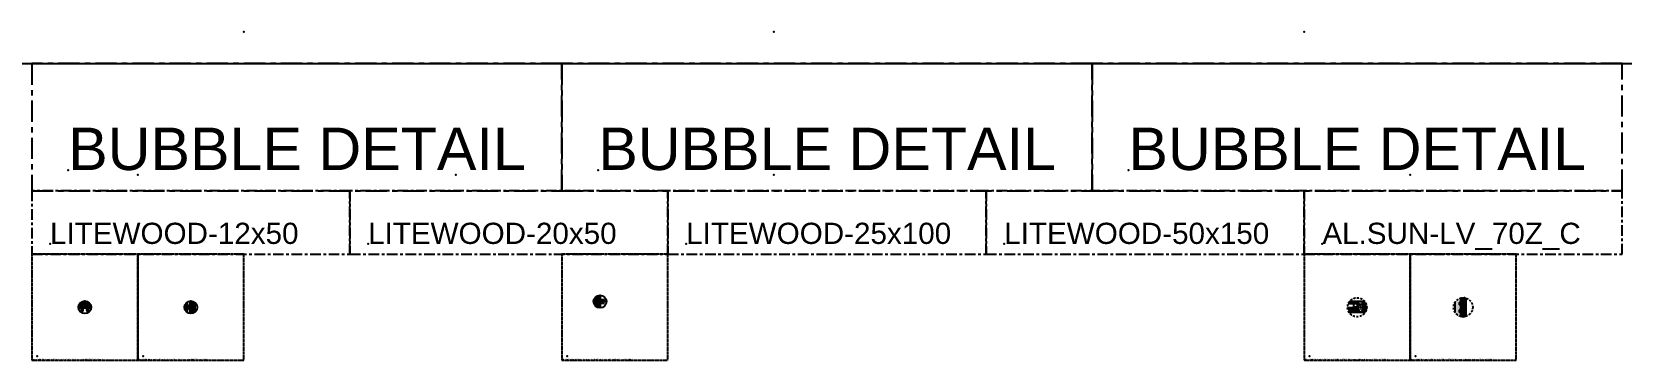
# Model space of a CAD drawing. Header units: millimetres. Extents: x -244126 to 368105, y -173968 to 259060.
# Drawn here: x 173884 to 188884, y -121644 to -118544 of the extents above; entities that cross this region are included whole.
import ezdxf
from ezdxf.enums import TextEntityAlignment as Align
from ezdxf.xclip import XClip

# ---------------------------------------------------------------- set-up
doc = ezdxf.new("R2010")
doc.units = ezdxf.units.MM
doc.header["$MEASUREMENT"] = 0
doc.header["$XCLIPFRAME"] = 0
for name, pattern in [('005_GG_TA_LINE', [13.75, 5, -1.25, 1.25, -1.25, 5]), ('HIDDEN', [9.525, 6.35, -3.175]), ('SLD-Solid', [0]), ('TA_HL_000.30000', [1.95, 1.065, -0.885]), ('TA_HL_001.00', [6.5, 3.55, -2.95]), ('TA_HL_005.00000', [32.5, 17.75, -14.75])]:
    doc.linetypes.add(name, pattern=pattern)
for name, color, linetype in [('000 - H A T C H', 8, 'Continuous'), ('000 - H I D D E N', 7, 'Continuous'), ('000 - SYMBOL CON', 1, 'Continuous'), ('000 - WIPEOUT', 250, 'Continuous'), ('001 - ASCESSORIES', 1, 'Continuous'), ('002 - STRUCTURAL STEEL', 4, 'Continuous'), ('004 - CONCRETE', 5, 'Continuous'), ('004 - WALL', 3, 'Continuous'), ('A02_LITEWOOD', 7, 'Continuous'), ('A03_SUN LOUVER', 7, 'Continuous'), ('A04_TUBE SERIES', 7, 'Continuous')]:
    doc.layers.add(name, color=color, linetype=linetype)
doc.styles.add('Cetury Gothic', font='GOTHIC.TTF')
doc.styles.get("Standard").update_dxf_attribs({"font": 'arial.ttf'})
doc.styles.add('TA', font='Cordia New.ttf', dxfattribs={"height": 4.5})
pattern_1 = [(37.5, (2350, 50), (-0.125987, 3.853648), [0, -3.04, 0, -3.4, 0, -3.25]), (7.5, (2350, 50), (3.53955, 5.64429), [0, -1.64, 0, -2.74, 0, -1.05]), (327.5, (2347.54, 50), (6.228284, 0.01132), [0, -1, 0, -3.6, 0, -4.7]), (317.5, (2347.54, 50), (6.01225, 1.75535), [0, -0.5, 0, -2.36, 0, -2.7])]
pattern_2 = [(217.5, (50, 50), (0.125987, -3.853648), [0, -3.04, 0, -3.4, 0, -3.25]), (187.5, (50, 50), (-3.53955, -5.64429), [0, -1.64, 0, -2.74, 0, -1.05]), (147.5, (52.46, 50), (-6.228284, -0.01132), [0, -1, 0, -3.6, 0, -4.7]), (137.5, (52.46, 50), (-6.01225, -1.75535), [0, -0.5, 0, -2.36, 0, -2.7])]
pattern_3 = [(127.5, (-50, 3150), (-3.853648, -0.125987), [0, -3.04, 0, -3.4, 0, -3.25]), (97.5, (-50, 3150), (-5.64429, 3.53955), [0, -1.64, 0, -2.74, 0, -1.05]), (57.5, (-50, 3147.54), (-0.011318, 6.228284), [0, -1, 0, -3.6, 0, -4.7]), (47.5, (-50, 3147.54), (-1.75535, 6.01225), [0, -0.5, 0, -2.36, 0, -2.7])]

# ---------------------------------------------------------------- blocks, each defined once
blk = doc.blocks.new('000 - ASSCESSORIES_FAMELINE_ALC-CARRIER_FOR_12x50mm._TOP_VIEW')
at = {"layer": '001 - ASCESSORIES', "color": 0}
for p, q in [((0, 50), (0, 0)), ((40, 50), (40, 31)), ((40, 19), (40, 0))]:
    blk.add_line(p, q, dxfattribs=at)
at = {"layer": '001 - ASCESSORIES', "color": 0, "linetype": 'SLD-Solid', "lineweight": 15}
blk.add_line((32, 19), (31, 19), dxfattribs=at)
at = {"layer": '001 - ASCESSORIES', "color": 0}
for points in [[(40, 31), (20, 31), (20, 19), (40, 19)], [(34, 19), (30, 20), (30, 19)], [(32, 19), (30, 19)]]:
    blk.add_lwpolyline(points, dxfattribs=at)
at = {"layer": '001 - ASCESSORIES', "color": 0, "linetype": 'SLD-Solid', "lineweight": 15}
blk.add_arc((270, 855), 869, 253.9699, 254.0359, dxfattribs=at)
at = {"layer": 'Defpoints', "color": 250}
blk.add_lwpolyline([(-2, 25), (22, 25)], dxfattribs=at)
blk = doc.blocks.new('*U3116')
at = {"color": 250}
blk.add_wipeout([(-25, -6), (25, -6), (25, 6), (-25, 6)], dxfattribs=at).dxf.layer = '000 - WIPEOUT'
blk.add_point((0, 0))
at = {"layer": 'A02_LITEWOOD', "color": 0, "linetype": 'SLD-Solid', "lineweight": 15}
blk.add_lwpolyline([(-23, -2), (-23, -2), (-23, 1, 0.414214), (-24, 2), (-24, 2, 0.414214), (-25, 1), (-25, -5, 0.414214), (-24, -6), (-16, -6, 0.414214), (-15, -5), (-15, -3, -0.616061), (-13, -3), (-9, -6, 0.164473), (-9, -6), (24, -6, 0.414214), (25, -5), (25, 5, 0.414214), (24, 6), (-24, 6, 0.414214), (-25, 5), (-25, 3, 0.414214), (-24, 2), (-23, 2, -0.414214), (-23, 1), (-23, -2, -0.414214), (-23, -2), (-23, -2, -0.414214), (-23, -2), (-23, 1), (-24, 1), (-24, -2, 1.000966), (-22, -2), (-22, 1, 0.414214), (-23, 3), (-24, 3, -0.414214), (-24, 3), (-24, 5, -0.414214), (-24, 5), (24, 5, -0.414214), (24, 5), (24, -5, -0.414214), (24, -5), (-9, -5, -0.164473), (-9, -5), (-13, -2, 0.617259), (-16, -3), (-16, -5, -0.414214), (-16, -5), (-24, -5, -0.414214), (-24, -5), (-24, 1, -0.414214), (-24, 1), (-24, 1, -0.414214), (-23, 1)], format="xyb", close=True, dxfattribs=at)
blk = doc.blocks.new('000 - FAMELINE_AL.LITEWOOD_12x50mm._CUT_VIEW')
at = {"layer": '000 - H A T C H'}
h = blk.add_hatch(dxfattribs=at)
h.set_pattern_fill('ANSI32', color=8)
h.set_pattern_definition([(45, (3e-15, -24.6393), (-0.265165, 0.265165), []), (45, (0.17678, -24.6393), (-0.265165, 0.265165), [])])
edge = h.paths.add_edge_path()
edge.add_line((-23, -2), (-23, -2))
edge.add_line((-23, -2), (-23, 1))
edge.add_arc((-24, 1), 0.9, 360, 450)
edge.add_line((-24, 2), (-24, 2))
edge.add_arc((-24, 1), 0.9, 90, 180)
edge.add_line((-25, 1), (-25, -5))
edge.add_arc((-24, -5), 1.15, 180, 270)
edge.add_line((-24, -6), (-16, -6))
edge.add_arc((-16, -5), 1.15, 270, 360)
edge.add_line((-15, -5), (-15, -3))
edge.add_arc((-14, -3), 0.938, 53.0492, 179.5916, ccw=False)
edge.add_line((-13, -3), (-9, -6))
edge.add_arc((-9, -5), 0.9, 232.64, 270)
edge.add_line((-9, -6), (24, -6))
edge.add_arc((24, -5), 1.15, 270, 360)
edge.add_line((25, -5), (25, 5))
edge.add_arc((24, 5), 1.15, 360, 450)
edge.add_line((24, 6), (-24, 6))
edge.add_arc((-24, 5), 1.15, 90, 180)
edge.add_line((-25, 5), (-25, 3))
edge.add_arc((-24, 3), 0.9, 180, 270)
edge.add_line((-24, 2), (-23, 2))
edge.add_arc((-23, 1), 0.9, 0, 90, ccw=False)
edge.add_line((-23, 1), (-23, -2))
edge.add_arc((-23, -2), 0.45, 270, 360, ccw=False)
edge.add_line((-23, -2), (-23, -2))
edge.add_arc((-23, -2), 0.45, 180, 270, ccw=False)
edge.add_line((-23, -2), (-23, 1))
edge.add_line((-23, 1), (-24, 1))
edge.add_line((-24, 1), (-24, -2))
edge.add_arc((-23, -2), 1.17, 179.8894, 360)
edge.add_line((-22, -2), (-22, 1))
edge.add_arc((-23, 1), 1.6, 360, 450)
edge.add_line((-23, 3), (-24, 3))
edge.add_arc((-24, 3), 0.2, 180, 270, ccw=False)
edge.add_line((-24, 3), (-24, 5))
edge.add_arc((-24, 5), 0.45, 90, 180, ccw=False)
edge.add_line((-24, 5), (24, 5))
edge.add_arc((24, 5), 0.45, 0, 90, ccw=False)
edge.add_line((24, 5), (24, -5))
edge.add_arc((24, -5), 0.45, 270, 360, ccw=False)
edge.add_line((24, -5), (-9, -5))
edge.add_arc((-9, -5), 0.2, 232.64, 270, ccw=False)
edge.add_line((-9, -5), (-13, -2))
edge.add_arc((-14, -3), 1.64, 52.9496, 179.691)
edge.add_line((-16, -3), (-16, -5))
edge.add_arc((-16, -5), 0.45, 270, 360, ccw=False)
edge.add_line((-16, -5), (-24, -5))
edge.add_arc((-24, -5), 0.45, 180, 270, ccw=False)
edge.add_line((-24, -5), (-24, 1))
edge.add_arc((-24, 1), 0.2, 90, 180, ccw=False)
edge.add_line((-24, 1), (-24, 1))
edge.add_arc((-24, 1), 0.2, 0, 90, ccw=False)
edge.add_line((-23, 1), (-23, -2))
at = {"layer": 'A03_SUN LOUVER', "color": 0}
blk.add_blockref('*U3116', (0, 0), dxfattribs=at)
blk = doc.blocks.new('*U3115')
at = {"layer": '001 - ASCESSORIES', "color": 0}
for p, q in [((-850, 0), (-850, -40)), ((850, 0), (850, -40))]:
    blk.add_line(p, q, dxfattribs=at)
at = {"layer": '001 - ASCESSORIES', "color": 0, "rotation": 270}
blk.add_blockref('000 - ASSCESSORIES_FAMELINE_ALC-CARRIER_FOR_12x50mm._TOP_VIEW', (-850, 0), dxfattribs=at)
at = {"layer": 'A04_TUBE SERIES', "color": 0, "style": 'TA', "flags": 1}
for tag, p in [('ITEM_VALUE', (50, -212)), ('PRODUCT_NAME_VALUE', (300, -212)), ('ITEM_NUMBER_VALUE', (600, -212)), ('PRODUCT_CODE_VALUE', (800, -212)), ('SELLING_PRICE_VALUE', (1000, -212)), ('UNIT_VALUE', (1150, -212)), ('TYPE_OF_COLOR_VALUE', (1275, -212)), ('SECTION_VALUE', (1425, -212))]:
    blk.add_attdef(tag, text='', height=9, dxfattribs=at).set_placement(p, align=Align.MIDDLE_CENTER)
at = {"layer": 'A02_LITEWOOD', "color": 3, "rotation": 270}
blk.add_blockref('000 - FAMELINE_AL.LITEWOOD_12x50mm._CUT_VIEW', (-825, -45), dxfattribs=at)
at = {"layer": '001 - ASCESSORIES', "color": 0, "rotation": 270}
blk.add_blockref('000 - ASSCESSORIES_FAMELINE_ALC-CARRIER_FOR_12x50mm._TOP_VIEW', (-800, 0), dxfattribs=at)
at = {"layer": 'A02_LITEWOOD', "color": 3, "rotation": 270}
blk.add_blockref('000 - FAMELINE_AL.LITEWOOD_12x50mm._CUT_VIEW', (-775, -45), dxfattribs=at)
at = {"layer": '001 - ASCESSORIES', "color": 0, "rotation": 270}
blk.add_blockref('000 - ASSCESSORIES_FAMELINE_ALC-CARRIER_FOR_12x50mm._TOP_VIEW', (-750, 0), dxfattribs=at)
at = {"layer": 'A02_LITEWOOD', "color": 3, "rotation": 270}
blk.add_blockref('000 - FAMELINE_AL.LITEWOOD_12x50mm._CUT_VIEW', (-725, -45), dxfattribs=at)
at = {"layer": '001 - ASCESSORIES', "color": 0, "rotation": 270}
blk.add_blockref('000 - ASSCESSORIES_FAMELINE_ALC-CARRIER_FOR_12x50mm._TOP_VIEW', (-700, 0), dxfattribs=at)
at = {"layer": 'A02_LITEWOOD', "color": 3, "rotation": 270}
blk.add_blockref('000 - FAMELINE_AL.LITEWOOD_12x50mm._CUT_VIEW', (-675, -45), dxfattribs=at)
at = {"layer": '001 - ASCESSORIES', "color": 0, "rotation": 270}
blk.add_blockref('000 - ASSCESSORIES_FAMELINE_ALC-CARRIER_FOR_12x50mm._TOP_VIEW', (-650, 0), dxfattribs=at)
at = {"layer": 'A02_LITEWOOD', "color": 3, "rotation": 270}
blk.add_blockref('000 - FAMELINE_AL.LITEWOOD_12x50mm._CUT_VIEW', (-625, -45), dxfattribs=at)
at = {"layer": '001 - ASCESSORIES', "color": 0, "rotation": 270}
blk.add_blockref('000 - ASSCESSORIES_FAMELINE_ALC-CARRIER_FOR_12x50mm._TOP_VIEW', (-600, 0), dxfattribs=at)
at = {"layer": 'A02_LITEWOOD', "color": 3, "rotation": 270}
blk.add_blockref('000 - FAMELINE_AL.LITEWOOD_12x50mm._CUT_VIEW', (-575, -45), dxfattribs=at)
at = {"layer": '001 - ASCESSORIES', "color": 0, "rotation": 270}
blk.add_blockref('000 - ASSCESSORIES_FAMELINE_ALC-CARRIER_FOR_12x50mm._TOP_VIEW', (-550, 0), dxfattribs=at)
at = {"layer": 'A02_LITEWOOD', "color": 3, "rotation": 270}
blk.add_blockref('000 - FAMELINE_AL.LITEWOOD_12x50mm._CUT_VIEW', (-525, -45), dxfattribs=at)
at = {"layer": '001 - ASCESSORIES', "color": 0, "rotation": 270}
blk.add_blockref('000 - ASSCESSORIES_FAMELINE_ALC-CARRIER_FOR_12x50mm._TOP_VIEW', (-500, 0), dxfattribs=at)
at = {"layer": 'A02_LITEWOOD', "color": 3, "rotation": 270}
blk.add_blockref('000 - FAMELINE_AL.LITEWOOD_12x50mm._CUT_VIEW', (-475, -45), dxfattribs=at)
at = {"layer": '001 - ASCESSORIES', "color": 0, "rotation": 270}
blk.add_blockref('000 - ASSCESSORIES_FAMELINE_ALC-CARRIER_FOR_12x50mm._TOP_VIEW', (-450, 0), dxfattribs=at)
at = {"layer": 'A02_LITEWOOD', "color": 3, "rotation": 270}
blk.add_blockref('000 - FAMELINE_AL.LITEWOOD_12x50mm._CUT_VIEW', (-425, -45), dxfattribs=at)
at = {"layer": '001 - ASCESSORIES', "color": 0, "rotation": 270}
blk.add_blockref('000 - ASSCESSORIES_FAMELINE_ALC-CARRIER_FOR_12x50mm._TOP_VIEW', (-400, 0), dxfattribs=at)
at = {"layer": 'A02_LITEWOOD', "color": 3, "rotation": 270}
blk.add_blockref('000 - FAMELINE_AL.LITEWOOD_12x50mm._CUT_VIEW', (-375, -45), dxfattribs=at)
at = {"layer": '001 - ASCESSORIES', "color": 0, "rotation": 270}
blk.add_blockref('000 - ASSCESSORIES_FAMELINE_ALC-CARRIER_FOR_12x50mm._TOP_VIEW', (-350, 0), dxfattribs=at)
at = {"layer": 'A02_LITEWOOD', "color": 3, "rotation": 270}
blk.add_blockref('000 - FAMELINE_AL.LITEWOOD_12x50mm._CUT_VIEW', (-325, -45), dxfattribs=at)
at = {"layer": '001 - ASCESSORIES', "color": 0, "rotation": 270}
blk.add_blockref('000 - ASSCESSORIES_FAMELINE_ALC-CARRIER_FOR_12x50mm._TOP_VIEW', (-300, 0), dxfattribs=at)
at = {"layer": 'A02_LITEWOOD', "color": 3, "rotation": 270}
blk.add_blockref('000 - FAMELINE_AL.LITEWOOD_12x50mm._CUT_VIEW', (-275, -45), dxfattribs=at)
at = {"layer": '001 - ASCESSORIES', "color": 0, "rotation": 270}
blk.add_blockref('000 - ASSCESSORIES_FAMELINE_ALC-CARRIER_FOR_12x50mm._TOP_VIEW', (-250, 0), dxfattribs=at)
at = {"layer": 'A02_LITEWOOD', "color": 3, "rotation": 270}
blk.add_blockref('000 - FAMELINE_AL.LITEWOOD_12x50mm._CUT_VIEW', (-225, -45), dxfattribs=at)
at = {"layer": '001 - ASCESSORIES', "color": 0, "rotation": 270}
blk.add_blockref('000 - ASSCESSORIES_FAMELINE_ALC-CARRIER_FOR_12x50mm._TOP_VIEW', (-200, 0), dxfattribs=at)
at = {"layer": 'A02_LITEWOOD', "color": 3, "rotation": 270}
blk.add_blockref('000 - FAMELINE_AL.LITEWOOD_12x50mm._CUT_VIEW', (-175, -45), dxfattribs=at)
at = {"layer": '001 - ASCESSORIES', "color": 0, "rotation": 270}
blk.add_blockref('000 - ASSCESSORIES_FAMELINE_ALC-CARRIER_FOR_12x50mm._TOP_VIEW', (-150, 0), dxfattribs=at)
at = {"layer": 'A02_LITEWOOD', "color": 3, "rotation": 270}
blk.add_blockref('000 - FAMELINE_AL.LITEWOOD_12x50mm._CUT_VIEW', (-125, -45), dxfattribs=at)
at = {"layer": '001 - ASCESSORIES', "color": 0, "rotation": 270}
blk.add_blockref('000 - ASSCESSORIES_FAMELINE_ALC-CARRIER_FOR_12x50mm._TOP_VIEW', (-100, 0), dxfattribs=at)
at = {"layer": 'A02_LITEWOOD', "color": 3, "rotation": 270}
blk.add_blockref('000 - FAMELINE_AL.LITEWOOD_12x50mm._CUT_VIEW', (-75, -45), dxfattribs=at)
at = {"layer": '001 - ASCESSORIES', "color": 0, "rotation": 270}
blk.add_blockref('000 - ASSCESSORIES_FAMELINE_ALC-CARRIER_FOR_12x50mm._TOP_VIEW', (-50, 0), dxfattribs=at)
at = {"layer": 'A02_LITEWOOD', "color": 3, "rotation": 270}
blk.add_blockref('000 - FAMELINE_AL.LITEWOOD_12x50mm._CUT_VIEW', (-25, -45), dxfattribs=at)
at = {"layer": '001 - ASCESSORIES', "color": 0, "rotation": 270}
blk.add_blockref('000 - ASSCESSORIES_FAMELINE_ALC-CARRIER_FOR_12x50mm._TOP_VIEW', (0, 0), dxfattribs=at)
at = {"layer": 'A02_LITEWOOD', "color": 3, "rotation": 270}
blk.add_blockref('000 - FAMELINE_AL.LITEWOOD_12x50mm._CUT_VIEW', (25, -45), dxfattribs=at)
at = {"layer": '001 - ASCESSORIES', "color": 0, "rotation": 270}
blk.add_blockref('000 - ASSCESSORIES_FAMELINE_ALC-CARRIER_FOR_12x50mm._TOP_VIEW', (50, 0), dxfattribs=at)
at = {"layer": 'A02_LITEWOOD', "color": 3, "rotation": 270}
blk.add_blockref('000 - FAMELINE_AL.LITEWOOD_12x50mm._CUT_VIEW', (75, -45), dxfattribs=at)
at = {"layer": '001 - ASCESSORIES', "color": 0, "rotation": 270}
blk.add_blockref('000 - ASSCESSORIES_FAMELINE_ALC-CARRIER_FOR_12x50mm._TOP_VIEW', (100, 0), dxfattribs=at)
at = {"layer": 'A02_LITEWOOD', "color": 3, "rotation": 270}
blk.add_blockref('000 - FAMELINE_AL.LITEWOOD_12x50mm._CUT_VIEW', (125, -45), dxfattribs=at)
at = {"layer": '001 - ASCESSORIES', "color": 0, "rotation": 270}
blk.add_blockref('000 - ASSCESSORIES_FAMELINE_ALC-CARRIER_FOR_12x50mm._TOP_VIEW', (150, 0), dxfattribs=at)
at = {"layer": 'A02_LITEWOOD', "color": 3, "rotation": 270}
blk.add_blockref('000 - FAMELINE_AL.LITEWOOD_12x50mm._CUT_VIEW', (175, -45), dxfattribs=at)
at = {"layer": '001 - ASCESSORIES', "color": 0, "rotation": 270}
blk.add_blockref('000 - ASSCESSORIES_FAMELINE_ALC-CARRIER_FOR_12x50mm._TOP_VIEW', (200, 0), dxfattribs=at)
at = {"layer": 'A02_LITEWOOD', "color": 3, "rotation": 270}
blk.add_blockref('000 - FAMELINE_AL.LITEWOOD_12x50mm._CUT_VIEW', (225, -45), dxfattribs=at)
at = {"layer": '001 - ASCESSORIES', "color": 0, "rotation": 270}
blk.add_blockref('000 - ASSCESSORIES_FAMELINE_ALC-CARRIER_FOR_12x50mm._TOP_VIEW', (250, 0), dxfattribs=at)
at = {"layer": 'A02_LITEWOOD', "color": 3, "rotation": 270}
blk.add_blockref('000 - FAMELINE_AL.LITEWOOD_12x50mm._CUT_VIEW', (275, -45), dxfattribs=at)
at = {"layer": '001 - ASCESSORIES', "color": 0, "rotation": 270}
blk.add_blockref('000 - ASSCESSORIES_FAMELINE_ALC-CARRIER_FOR_12x50mm._TOP_VIEW', (300, 0), dxfattribs=at)
at = {"layer": 'A02_LITEWOOD', "color": 3, "rotation": 270}
blk.add_blockref('000 - FAMELINE_AL.LITEWOOD_12x50mm._CUT_VIEW', (325, -45), dxfattribs=at)
at = {"layer": '001 - ASCESSORIES', "color": 0, "rotation": 270}
blk.add_blockref('000 - ASSCESSORIES_FAMELINE_ALC-CARRIER_FOR_12x50mm._TOP_VIEW', (350, 0), dxfattribs=at)
at = {"layer": 'A02_LITEWOOD', "color": 3, "rotation": 270}
blk.add_blockref('000 - FAMELINE_AL.LITEWOOD_12x50mm._CUT_VIEW', (375, -45), dxfattribs=at)
at = {"layer": '001 - ASCESSORIES', "color": 0, "rotation": 270}
blk.add_blockref('000 - ASSCESSORIES_FAMELINE_ALC-CARRIER_FOR_12x50mm._TOP_VIEW', (400, 0), dxfattribs=at)
at = {"layer": 'A02_LITEWOOD', "color": 3, "rotation": 270}
blk.add_blockref('000 - FAMELINE_AL.LITEWOOD_12x50mm._CUT_VIEW', (425, -45), dxfattribs=at)
at = {"layer": '001 - ASCESSORIES', "color": 0, "rotation": 270}
blk.add_blockref('000 - ASSCESSORIES_FAMELINE_ALC-CARRIER_FOR_12x50mm._TOP_VIEW', (450, 0), dxfattribs=at)
at = {"layer": 'A02_LITEWOOD', "color": 3, "rotation": 270}
blk.add_blockref('000 - FAMELINE_AL.LITEWOOD_12x50mm._CUT_VIEW', (475, -45), dxfattribs=at)
at = {"layer": '001 - ASCESSORIES', "color": 0, "rotation": 270}
blk.add_blockref('000 - ASSCESSORIES_FAMELINE_ALC-CARRIER_FOR_12x50mm._TOP_VIEW', (500, 0), dxfattribs=at)
at = {"layer": 'A02_LITEWOOD', "color": 3, "rotation": 270}
blk.add_blockref('000 - FAMELINE_AL.LITEWOOD_12x50mm._CUT_VIEW', (525, -45), dxfattribs=at)
at = {"layer": '001 - ASCESSORIES', "color": 0, "rotation": 270}
blk.add_blockref('000 - ASSCESSORIES_FAMELINE_ALC-CARRIER_FOR_12x50mm._TOP_VIEW', (550, 0), dxfattribs=at)
at = {"layer": 'A02_LITEWOOD', "color": 3, "rotation": 270}
blk.add_blockref('000 - FAMELINE_AL.LITEWOOD_12x50mm._CUT_VIEW', (575, -45), dxfattribs=at)
at = {"layer": '001 - ASCESSORIES', "color": 0, "rotation": 270}
blk.add_blockref('000 - ASSCESSORIES_FAMELINE_ALC-CARRIER_FOR_12x50mm._TOP_VIEW', (600, 0), dxfattribs=at)
at = {"layer": 'A02_LITEWOOD', "color": 3, "rotation": 270}
blk.add_blockref('000 - FAMELINE_AL.LITEWOOD_12x50mm._CUT_VIEW', (625, -45), dxfattribs=at)
at = {"layer": '001 - ASCESSORIES', "color": 0, "rotation": 270}
blk.add_blockref('000 - ASSCESSORIES_FAMELINE_ALC-CARRIER_FOR_12x50mm._TOP_VIEW', (650, 0), dxfattribs=at)
at = {"layer": 'A02_LITEWOOD', "color": 3, "rotation": 270}
blk.add_blockref('000 - FAMELINE_AL.LITEWOOD_12x50mm._CUT_VIEW', (675, -45), dxfattribs=at)
at = {"layer": '001 - ASCESSORIES', "color": 0, "rotation": 270}
blk.add_blockref('000 - ASSCESSORIES_FAMELINE_ALC-CARRIER_FOR_12x50mm._TOP_VIEW', (700, 0), dxfattribs=at)
at = {"layer": 'A02_LITEWOOD', "color": 3, "rotation": 270}
blk.add_blockref('000 - FAMELINE_AL.LITEWOOD_12x50mm._CUT_VIEW', (725, -45), dxfattribs=at)
at = {"layer": '001 - ASCESSORIES', "color": 0, "rotation": 270}
blk.add_blockref('000 - ASSCESSORIES_FAMELINE_ALC-CARRIER_FOR_12x50mm._TOP_VIEW', (750, 0), dxfattribs=at)
at = {"layer": 'A02_LITEWOOD', "color": 3, "rotation": 270}
blk.add_blockref('000 - FAMELINE_AL.LITEWOOD_12x50mm._CUT_VIEW', (775, -45), dxfattribs=at)
at = {"layer": '001 - ASCESSORIES', "color": 0, "rotation": 270}
blk.add_blockref('000 - ASSCESSORIES_FAMELINE_ALC-CARRIER_FOR_12x50mm._TOP_VIEW', (800, 0), dxfattribs=at)
at = {"layer": 'A02_LITEWOOD', "color": 3, "rotation": 270}
blk.add_blockref('000 - FAMELINE_AL.LITEWOOD_12x50mm._CUT_VIEW', (825, -45), dxfattribs=at)
blk = doc.blocks.new('000 - FAMELINE_BUBBLE_TYP.DETAIL_AL.LITEWOOD_12x50mm.+C-CARRIER_CUT_VIEW_TYPE_1')
at = {"layer": '000 - H A T C H'}
h = blk.add_hatch(dxfattribs=at)
h.set_pattern_fill('DOTS', color=1, scale=10, angle=180)
h.set_pattern_definition([(180, (-20251.0222, 88742.1697), (-0.3125, -0.625), [0, -0.625])])
edge = h.paths.add_edge_path()
edge.add_arc((0, 0), 60, 240, 279.5941)
edge.add_line((10, -59), (10, -31))
edge.add_line((10, -31), (-10, -31))
edge.add_line((-10, -31), (-10, -19))
edge.add_line((-10, -19), (10, -19))
edge.add_line((10, -19), (10, 19))
edge.add_line((10, 19), (-10, 19))
edge.add_line((-10, 19), (-10, 31))
edge.add_line((-10, 31), (10, 31))
edge.add_line((10, 31), (10, 59))
edge.add_arc((0, 0), 60, 440.4059, 480)
edge.add_line((-30, 52), (-30, -52))
at = {"layer": '001 - ASCESSORIES', "color": 2}
ref = blk.add_blockref('*U3115', (-30, -600), dxfattribs=dict(at, rotation=90))
XClip(ref).set_block_clipping_path([(659.3892865129, -38.5388902964), (654.5779197213, -54.9249007801), (645.3449744613, -69.2916440367), (632.4384490473, -80.4752119699), (616.9039534105, -87.5695784169), (600, -90), (583.0960465895, -87.5695784169), (567.5615509527, -80.4752119699), (554.6550255387, -69.2916440367), (545.4220802787, -54.9249007801), (540.6107134871, -38.5388902964), (540.6107134871, -21.4611097036), (545.4220802787, -5.0750992199), (554.6550255387, 9.2916440367), (567.5615509527, 20.4752119699), (583.0960465895, 27.5695784169), (600, 30), (616.9039534105, 27.5695784169), (632.4384490473, 20.4752119699), (645.3449744613, 9.2916440367), (654.5779197213, -5.0750992199), (659.3892865129, -21.4611097036)])
at = {"layer": '000 - H A T C H'}
h = blk.add_hatch(dxfattribs=at)
h.set_pattern_fill('DOTS', color=1, scale=25, angle=180)
h.set_pattern_definition([(180, (-20225.6014, 90818.3859), (-0.78125, -1.5625), [0, -1.5625])])
edge = h.paths.add_edge_path()
edge.add_arc((0, 0), 60, 480, 600)
edge.add_line((-30, -52), (-30, 52))
at = {"color": 3}
blk.add_line((-30, 52), (-30, -52), dxfattribs=at)
blk.add_lwpolyline([(-30, -52), (-30, 52)], dxfattribs=at)
at = {"layer": '000 - SYMBOL CON', "color": 2, "linetype": 'ByBlock'}
blk.add_circle((0, 0), 60, dxfattribs=at)
blk = doc.blocks.new('*U3050')
at = {"layer": '002 - STRUCTURAL STEEL', "color": 0, "linetype": 'ByBlock'}
blk.add_lwpolyline([(0, 1700), (50, 1700), (50, 0), (0, 0)], close=True, dxfattribs=at)
blk = doc.blocks.new('*U3043')
at = {"color": 250}
blk.add_wipeout([(50, 0), (50, 50), (0, 50), (0, 0)], dxfattribs=at).dxf.layer = '000 - WIPEOUT'
at = {"layer": '000 - H A T C H'}
h = blk.add_hatch(dxfattribs=at)
h.set_pattern_fill('ANSI32', color=256, scale=0.25)
h.set_pattern_definition([(45, (37.5, 37.5), (-1.6838, 1.6838), []), (45, (38.6225, 37.5), (-1.6838, 1.6838), [])])
edge = h.paths.add_edge_path()
edge.add_line((50, 3), (50, 47))
edge.add_arc((47, 47), 3, 0, 90)
edge.add_line((47, 50), (3, 50))
edge.add_arc((3, 47), 3, 90, 180)
edge.add_line((0, 47), (0, 3))
edge.add_arc((3, 3), 3, 180, 270)
edge.add_line((3, 0), (47, 0))
edge.add_arc((47, 3), 3, 270, 360)
edge = h.paths.add_edge_path(flags=16)
edge.add_line((47.7, 4.3), (47.7, 45.7))
edge.add_arc((45.7, 45.7), 2, 0, 90)
edge.add_line((45.7, 47.7), (4.3, 47.7))
edge.add_arc((4.3, 45.7), 2, 90, 180)
edge.add_line((2.3, 45.7), (2.3, 4.3))
edge.add_arc((4.3, 4.3), 2, 180, 270)
edge.add_line((4.3, 2.3), (45.7, 2.3))
edge.add_arc((45.7, 4.3), 2, 270, 360)
at = {"layer": '000 - H I D D E N', "color": 8, "linetype": 'HIDDEN'}
for p, q in [((50, 0), (0, 50)), ((50, 50), (0, 0))]:
    blk.add_line(p, q, dxfattribs=at)
at = {"layer": '002 - STRUCTURAL STEEL', "color": 0}
for points in [[(50, 3), (50, 47, 0.4142136), (47, 50), (3, 50, 0.4142136), (0, 47), (0, 3, 0.4142136), (3, 0), (47, 0, 0.4142136)], [(47.7, 4.3), (47.7, 45.7, 0.4142136), (45.7, 47.7), (4.3, 47.7, 0.4142136), (2.3, 45.7), (2.3, 4.3, 0.4142136), (4.3, 2.3), (45.7, 2.3, 0.4142136)]]:
    blk.add_lwpolyline(points, format="xyb", close=True, dxfattribs=at)
at = {"layer": 'Defpoints', "color": 250}
blk.add_lwpolyline([(50, 0), (50, 50), (0, 50), (0, 0)], close=True, dxfattribs=at)
blk = doc.blocks.new('*U4896')
at = {"color": 0, "ltscale": 300}
blk.add_wipeout([(0, -25), (1780, -25), (1780, 25), (0, 25)], dxfattribs=at).dxf.layer = '000 - WIPEOUT'
blk.add_lwpolyline([(0, -25), (1780, -25), (1780, 25), (0, 25)], close=True, dxfattribs=at)
for p in [(25, 25), (0, -25)]:
    blk.add_point(p, dxfattribs=at)
at = {"layer": 'A02_LITEWOOD', "color": 0, "style": 'TA', "flags": 1}
for tag, p in [('ITEM_VALUE', (10, -52)), ('PRODUCT_NAME_VALUE', (60, -52)), ('ITEM_NUMBER_VALUE', (120, -52)), ('PRODUCT_CODE_VALUE', (160, -52)), ('SELLING_PRICE_VALUE', (200, -52)), ('UNIT_VALUE', (230, -52)), ('TYPE_OF_COLOR_VALUE', (255, -52)), ('SECTION_VALUE', (285, -52))]:
    blk.add_attdef(tag, text='', height=1.8, dxfattribs=at).set_placement(p, align=Align.MIDDLE_CENTER)
blk = doc.blocks.new('000 - ASSCESSORIES_FAMELINE_ALC-CARRIER_FOR_12x50mm._SIDE_VIEW')
blk.add_wipeout([(-20, -13), (20, -13), (20, 13), (-20, 13)]).dxf.layer = '000 - WIPEOUT'
at = {"layer": '000 - H A T C H'}
h = blk.add_hatch(dxfattribs=at)
h.set_pattern_fill('ANSI32', color=256, scale=0.1)
h.set_pattern_definition([(45, (-15462.6393, 6516.9696), (-0.67351921, 0.67351921), []), (45, (-15462.1903, 6516.9696), (-0.67351921, 0.67351921), [])])
edge = h.paths.add_edge_path()
edge.add_line((-20, 9), (-20, 12.3))
edge.add_arc((-19.3, 12.3), 0.7, 90, 180, ccw=False)
edge.add_line((-19.3, 13), (19.3, 13))
edge.add_arc((19.3, 12.3), 0.7, 0, 90, ccw=False)
edge.add_line((20, 12.3), (20, -12.3))
edge.add_arc((19.3, -12.3), 0.7, 270, 360, ccw=False)
edge.add_line((19.3, -13), (-19.3, -13))
edge.add_arc((-19.3, -12.3), 0.7, 180, 270, ccw=False)
edge.add_line((-20, -12.3), (-20, -9))
edge.add_line((-20, -9), (-19.3, -9))
edge.add_line((-19.3, -9), (-19.3, -12.1))
edge.add_arc((-19.1, -12.1), 0.2, 180, 270)
edge.add_line((-19.1, -12.3), (19.1, -12.3))
edge.add_arc((19.1, -12.1), 0.2, 270, 360)
edge.add_line((19.3, -12.1), (19.3, 12.1))
edge.add_arc((19.1, 12.1), 0.2, 0, 90)
edge.add_line((19.1, 12.3), (-19.1, 12.3))
edge.add_arc((-19.1, 12.1), 0.2, 90, 180)
edge.add_line((-19.3, 12.1), (-19.3, 9))
edge.add_line((-19.3, 9), (-20, 9))
at = {"color": 250}
blk.add_line((0, -13), (0, 13), dxfattribs=at)
at = {"layer": '000 - SYMBOL CON', "color": 8, "linetype": 'HIDDEN', "ltscale": 0.5}
for points in [[(-20, -13), (20, 13)], [(-20, 13), (20, -13)]]:
    blk.add_lwpolyline(points, dxfattribs=at)
at = {"layer": '001 - ASCESSORIES', "color": 0}
blk.add_lwpolyline([(-20, 9), (-20, 12.3, -0.4142136), (-19.3, 13), (19.3, 13, -0.4142136), (20, 12.3), (20, -12.3, -0.4142136), (19.3, -13), (-19.3, -13, -0.4142136), (-20, -12.3), (-20, -9), (-19.3, -9), (-19.3, -12.1, 0.4142136), (-19.1, -12.3), (19.1, -12.3, 0.4142136), (19.3, -12.1), (19.3, 12.1, 0.4142136), (19.1, 12.3), (-19.1, 12.3, 0.4142136), (-19.3, 12.1), (-19.3, 9)], format="xyb", close=True, dxfattribs=at)
at = {"layer": 'Defpoints', "color": 250}
blk.add_lwpolyline([(-20, -13), (20, -13), (20, 13), (-20, 13)], close=True, dxfattribs=at)
blk = doc.blocks.new('*U3111')
at = {"layer": '001 - ASCESSORIES', "color": 0, "xscale": -1}
blk.add_blockref('000 - ASSCESSORIES_FAMELINE_ALC-CARRIER_FOR_12x50mm._SIDE_VIEW', (0, 0), dxfattribs=at)
at = {"layer": 'A04_TUBE SERIES', "color": 0, "style": 'TA', "flags": 1}
for tag, p in [('ITEM_VALUE', (50, -212)), ('PRODUCT_NAME_VALUE', (300, -212)), ('ITEM_NUMBER_VALUE', (600, -212)), ('PRODUCT_CODE_VALUE', (800, -212)), ('SELLING_PRICE_VALUE', (1000, -212)), ('UNIT_VALUE', (1150, -212)), ('TYPE_OF_COLOR_VALUE', (1275, -212)), ('SECTION_VALUE', (1425, -212))]:
    blk.add_attdef(tag, text='', height=9, dxfattribs=at).set_placement(p, align=Align.MIDDLE_CENTER)
blk = doc.blocks.new('000 - DYNAMIC_VIEW_ASSCESSORIES_PHILLIPS_HEAD_SELF_DRILLING_SCREW_No.8x75mm._SIDE_VIEW')
at = {"layer": '000 - H A T C H'}
h = blk.add_hatch(color=250, dxfattribs=at)
h.dxf.hatch_style = 1
edge = h.paths.add_edge_path()
edge.add_arc((38, 2), 1.05, 384.1341, 422.4587, ccw=False)
edge.add_line((39, 2), (40, 2))
edge.add_arc((40, 3), 0.657, 308.6596, 358.8819)
edge.add_arc((40, 2), 1.05, 384.1341, 422.4587, ccw=False)
edge.add_line((41, 2), (42, 2))
edge.add_arc((42, 3), 0.657, 308.6596, 358.8819)
edge.add_arc((42, 2), 1.05, 384.1341, 422.4587, ccw=False)
edge.add_line((43, 2), (44, 2))
edge.add_arc((44, 3), 0.657, 308.6596, 358.8819)
edge.add_arc((44, 2), 1.05, 384.1341, 422.4587, ccw=False)
edge.add_line((45, 2), (46, 2))
edge.add_arc((46, 3), 0.657, 308.6596, 358.8819)
edge.add_arc((46, 2), 1.05, 384.1341, 422.4587, ccw=False)
edge.add_line((47, 2), (48, 2))
edge.add_arc((48, 3), 0.657, 308.6596, 358.8819)
edge.add_arc((48, 2), 1.05, 384.1341, 422.4587, ccw=False)
edge.add_line((49, 2), (50, 2))
edge.add_arc((50, 3), 0.657, 308.6596, 358.8819)
edge.add_arc((50, 2), 1.05, 384.1341, 422.4587, ccw=False)
edge.add_line((51, 2), (52, 2))
edge.add_arc((52, 3), 0.657, 308.6596, 358.8819)
edge.add_arc((52, 2), 1.05, 384.1341, 422.4587, ccw=False)
edge.add_line((53, 2), (54, 2))
edge.add_arc((54, 3), 0.657, 308.6596, 358.8819)
edge.add_arc((54, 2), 1.05, 384.1341, 422.4587, ccw=False)
edge.add_line((55, 2), (56, 2))
edge.add_arc((56, 3), 0.657, 308.6596, 358.8819)
edge.add_arc((56, 2), 1.05, 384.1341, 422.4587, ccw=False)
edge.add_line((57, 2), (58, 2))
edge.add_arc((58, 3), 0.657, 308.6596, 358.8819)
edge.add_arc((58, 2), 1.05, 384.1341, 422.4587, ccw=False)
edge.add_line((59, 2), (60, 2))
edge.add_arc((60, 3), 0.657, 308.6596, 358.8819)
edge.add_arc((60, 2), 1.05, 384.1341, 422.4587, ccw=False)
edge.add_line((61, 2), (62, 2))
edge.add_arc((62, 3), 0.657, 308.6596, 358.8819)
edge.add_arc((62, 2), 1.05, 384.1341, 422.4587, ccw=False)
edge.add_line((63, 2), (64, 2))
edge.add_arc((64, 3), 0.657, 308.6596, 358.8819)
edge.add_arc((64, 2), 1.05, 384.1341, 422.4587, ccw=False)
edge.add_line((65, 2), (66, 2))
edge.add_arc((66, 3), 0.657, 308.6596, 358.8819)
edge.add_arc((66, 2), 1.05, 384.1341, 422.4587, ccw=False)
edge.add_line((67, 2), (68, 2))
edge.add_arc((68, 3), 0.657, 308.6596, 358.8819)
edge.add_arc((68, 2), 1.05, 384.1341, 422.4587, ccw=False)
edge.add_line((69, 2), (70, 2))
edge.add_line((70, 2), (70, 2))
edge.add_arc((70, 2), 0.657, 308.6596, 358.8819)
edge.add_arc((70, 1), 1.05, 384.1341, 422.4587, ccw=False)
edge.add_line((71, 2), (71, 1))
edge.add_line((71, 1), (75, 0))
edge.add_line((75, 0), (72, -1))
edge.add_line((72, -1), (72, -2))
edge.add_arc((71, -1), 0.847, 314.556, 352.9855, ccw=False)
edge.add_arc((71, -2), 0.966, 382.4776, 426.9967)
edge.add_line((71, -1), (70, -2))
edge.add_line((70, -2), (70, -2))
edge.add_arc((69, -2), 0.847, 314.556, 352.9855, ccw=False)
edge.add_arc((69, -3), 0.966, 382.4776, 424.1153)
edge.add_line((69, -2), (68, -2))
edge.add_arc((67, -2), 0.847, 314.556, 352.9855, ccw=False)
edge.add_arc((67, -3), 0.966, 382.4776, 424.1153)
edge.add_line((67, -2), (66, -2))
edge.add_arc((65, -2), 0.847, 314.556, 352.9855, ccw=False)
edge.add_arc((65, -3), 0.966, 382.4776, 424.1153)
edge.add_line((65, -2), (64, -2))
edge.add_arc((63, -2), 0.847, 314.556, 352.9855, ccw=False)
edge.add_arc((63, -3), 0.966, 382.4776, 424.1153)
edge.add_line((63, -2), (62, -2))
edge.add_arc((61, -2), 0.847, 314.556, 352.9855, ccw=False)
edge.add_arc((61, -3), 0.966, 382.4776, 424.1153)
edge.add_line((61, -2), (60, -2))
edge.add_arc((59, -2), 0.847, 314.556, 352.9855, ccw=False)
edge.add_arc((59, -3), 0.966, 382.4776, 424.1153)
edge.add_line((59, -2), (58, -2))
edge.add_arc((57, -2), 0.847, 314.556, 352.9855, ccw=False)
edge.add_arc((57, -3), 0.966, 382.4776, 424.1153)
edge.add_line((57, -2), (56, -2))
edge.add_arc((55, -2), 0.847, 314.556, 352.9855, ccw=False)
edge.add_arc((55, -3), 0.966, 382.4776, 424.1153)
edge.add_line((55, -2), (54, -2))
edge.add_arc((53, -2), 0.847, 314.556, 352.9855, ccw=False)
edge.add_arc((53, -3), 0.966, 382.4776, 424.1153)
edge.add_line((53, -2), (52, -2))
edge.add_arc((51, -2), 0.847, 314.556, 352.9855, ccw=False)
edge.add_arc((51, -3), 0.966, 382.4776, 424.1153)
edge.add_line((51, -2), (50, -2))
edge.add_arc((49, -2), 0.847, 314.556, 352.9855, ccw=False)
edge.add_arc((49, -3), 0.966, 382.4776, 424.1153)
edge.add_line((49, -2), (48, -2))
edge.add_arc((47, -2), 0.847, 314.556, 352.9855, ccw=False)
edge.add_arc((47, -3), 0.966, 382.4776, 424.1153)
edge.add_line((47, -2), (46, -2))
edge.add_arc((45, -2), 0.847, 314.556, 352.9855, ccw=False)
edge.add_arc((45, -3), 0.966, 382.4776, 424.1153)
edge.add_line((45, -2), (44, -2))
edge.add_arc((43, -2), 0.847, 314.556, 352.9855, ccw=False)
edge.add_arc((43, -3), 0.966, 382.4776, 424.1153)
edge.add_line((43, -2), (42, -2))
edge.add_arc((41, -2), 0.847, 314.556, 352.9855, ccw=False)
edge.add_arc((41, -3), 0.966, 382.4776, 424.1153)
edge.add_line((41, -2), (40, -2))
edge.add_arc((39, -2), 0.847, 314.556, 352.9855, ccw=False)
edge.add_arc((39, -3), 0.966, 382.4776, 424.1153)
edge.add_line((39, -2), (38, -2))
edge.add_arc((37, -2), 0.847, 314.556, 352.9855, ccw=False)
edge.add_arc((37, -3), 0.966, 382.4776, 424.1153)
edge.add_line((37, -2), (36, -2))
edge.add_arc((35, -2), 0.847, 314.556, 352.9855, ccw=False)
edge.add_arc((35, -3), 0.966, 382.4776, 424.1153)
edge.add_line((35, -2), (34, -2))
edge.add_arc((33, -2), 0.847, 314.556, 352.9855, ccw=False)
edge.add_arc((33, -3), 0.966, 382.4776, 424.1153)
edge.add_line((33, -2), (32, -2))
edge.add_arc((31, -2), 0.847, 314.556, 352.9855, ccw=False)
edge.add_arc((31, -3), 0.966, 382.4776, 424.1153)
edge.add_line((31, -2), (30, -2))
edge.add_arc((29, -2), 0.847, 314.556, 352.9855, ccw=False)
edge.add_arc((29, -3), 0.966, 382.4776, 424.1153)
edge.add_line((29, -2), (28, -2))
edge.add_arc((27, -2), 0.847, 314.556, 352.9855, ccw=False)
edge.add_arc((27, -3), 0.966, 382.4776, 424.1153)
edge.add_line((27, -2), (26, -2))
edge.add_arc((25, -2), 0.847, 314.556, 352.9855, ccw=False)
edge.add_arc((25, -3), 0.966, 382.4776, 424.1153)
edge.add_line((25, -2), (24, -2))
edge.add_arc((23, -2), 0.847, 314.556, 352.9855, ccw=False)
edge.add_arc((23, -3), 0.966, 382.4776, 424.1153)
edge.add_line((23, -2), (22, -2))
edge.add_arc((21, -2), 0.847, 314.556, 352.9855, ccw=False)
edge.add_arc((21, -3), 0.966, 382.4776, 424.1153)
edge.add_line((21, -2), (20, -2))
edge.add_arc((19, -2), 0.847, 314.556, 352.9855, ccw=False)
edge.add_arc((19, -3), 0.966, 382.4776, 424.1153)
edge.add_line((19, -2), (18, -2))
edge.add_arc((17, -2), 0.847, 314.556, 352.9855, ccw=False)
edge.add_arc((17, -3), 0.966, 382.4776, 424.1153)
edge.add_line((17, -2), (16, -2))
edge.add_arc((15, -2), 0.847, 314.556, 352.9855, ccw=False)
edge.add_arc((15, -3), 0.966, 382.4776, 424.1153)
edge.add_line((15, -2), (14, -2))
edge.add_arc((13, -2), 0.847, 314.556, 352.9855, ccw=False)
edge.add_arc((13, -3), 0.966, 382.4776, 424.1153)
edge.add_line((13, -2), (12, -2))
edge.add_arc((11, -2), 0.847, 314.556, 352.9855, ccw=False)
edge.add_arc((11, -3), 0.966, 382.4776, 424.1153)
edge.add_line((11, -2), (10, -2))
edge.add_arc((9, -2), 0.847, 314.556, 352.9855, ccw=False)
edge.add_arc((9, -3), 0.966, 382.4776, 424.1153)
edge.add_line((9, -2), (8, -2))
edge.add_arc((7, -2), 0.847, 314.556, 352.9855, ccw=False)
edge.add_arc((7, -3), 0.966, 382.4776, 424.1153)
edge.add_line((7, -2), (6, -2))
edge.add_arc((5, -2), 0.847, 314.556, 352.9855, ccw=False)
edge.add_arc((5, -3), 0.966, 382.4776, 424.1153)
edge.add_line((5, -2), (4, -2))
edge.add_arc((3, -2), 0.847, 314.556, 352.9855, ccw=False)
edge.add_arc((3, -3), 0.966, 382.4776, 424.1153)
edge.add_line((3, -2), (2, -2))
edge.add_line((2, -2), (0, -3))
edge.add_line((0, -3), (0, -5))
edge.add_line((0, -5), (0, -5))
edge.add_arc((7, 0), 9.04, 183.5796, 209.8628, ccw=False)
edge.add_line((-2, -1), (-1, -1))
edge.add_line((-1, -1), (-1, 1))
edge.add_line((-1, 1), (-2, 1))
edge.add_arc((7, 0), 9.04, 150.1372, 176.0119, ccw=False)
edge.add_line((0, 5), (0, 5))
edge.add_line((0, 5), (0, 3))
edge.add_line((0, 3), (1, 2))
edge.add_line((1, 2), (2, 2))
edge.add_arc((2, 3), 0.657, 308.6596, 358.8819)
edge.add_arc((2, 2), 1.05, 384.1341, 422.4587, ccw=False)
edge.add_line((3, 2), (4, 2))
edge.add_arc((4, 3), 0.657, 308.6596, 358.8819)
edge.add_arc((4, 2), 1.05, 384.1341, 422.4587, ccw=False)
edge.add_line((5, 2), (6, 2))
edge.add_arc((6, 3), 0.657, 308.6596, 358.8819)
edge.add_arc((6, 2), 1.05, 384.1341, 422.4587, ccw=False)
edge.add_line((7, 2), (8, 2))
edge.add_arc((8, 3), 0.657, 308.6596, 358.8819)
edge.add_arc((8, 2), 1.05, 384.1341, 422.4587, ccw=False)
edge.add_line((9, 2), (10, 2))
edge.add_arc((10, 3), 0.657, 308.6596, 358.8819)
edge.add_arc((10, 2), 1.05, 384.1341, 422.4587, ccw=False)
edge.add_line((11, 2), (12, 2))
edge.add_arc((12, 3), 0.657, 308.6596, 358.8819)
edge.add_arc((12, 2), 1.05, 384.1341, 422.4587, ccw=False)
edge.add_line((13, 2), (14, 2))
edge.add_arc((14, 3), 0.657, 308.6596, 358.8819)
edge.add_arc((14, 2), 1.05, 384.1341, 422.4587, ccw=False)
edge.add_line((15, 2), (16, 2))
edge.add_arc((16, 3), 0.657, 308.6596, 358.8819)
edge.add_arc((16, 2), 1.05, 384.1341, 422.4587, ccw=False)
edge.add_line((17, 2), (18, 2))
edge.add_arc((18, 3), 0.657, 308.6596, 358.8819)
edge.add_arc((18, 2), 1.05, 384.1341, 422.4587, ccw=False)
edge.add_line((19, 2), (20, 2))
edge.add_arc((20, 3), 0.657, 308.6596, 358.8819)
edge.add_arc((20, 2), 1.05, 384.1341, 422.4587, ccw=False)
edge.add_line((21, 2), (22, 2))
edge.add_arc((22, 3), 0.657, 308.6596, 358.8819)
edge.add_arc((22, 2), 1.05, 384.1341, 422.4587, ccw=False)
edge.add_line((23, 2), (24, 2))
edge.add_arc((24, 3), 0.657, 308.6596, 358.8819)
edge.add_arc((24, 2), 1.05, 384.1341, 422.4587, ccw=False)
edge.add_line((25, 2), (26, 2))
edge.add_arc((26, 3), 0.657, 308.6596, 358.8819)
edge.add_arc((26, 2), 1.05, 384.1341, 422.4587, ccw=False)
edge.add_line((27, 2), (28, 2))
edge.add_arc((28, 3), 0.657, 308.6596, 358.8819)
edge.add_arc((28, 2), 1.05, 384.1341, 422.4587, ccw=False)
edge.add_line((29, 2), (30, 2))
edge.add_arc((30, 3), 0.657, 308.6596, 358.8819)
edge.add_arc((30, 2), 1.05, 384.1341, 422.4587, ccw=False)
edge.add_line((31, 2), (32, 2))
edge.add_arc((32, 3), 0.657, 308.6596, 358.8819)
edge.add_arc((32, 2), 1.05, 384.1341, 422.4587, ccw=False)
edge.add_line((33, 2), (34, 2))
edge.add_arc((34, 3), 0.657, 308.6596, 358.8819)
edge.add_arc((34, 2), 1.05, 384.1341, 422.4587, ccw=False)
edge.add_line((35, 2), (36, 2))
edge.add_arc((36, 3), 0.657, 308.6596, 358.8819)
edge.add_arc((36, 2), 1.05, 384.1341, 422.4587, ccw=False)
edge.add_line((37, 2), (38, 2))
edge.add_arc((38, 3), 0.657, 308.6596, 358.8819)
at = {"layer": '001 - ASCESSORIES', "color": 0}
for p, q in [((-1, 1), (-2, 1)), ((0, 5), (-1, 5)), ((-1, 5), (-1, -5)), ((-1, -1), (-1, 1)), ((0, 0), (-1, 0)), ((0, 5), (0, -5)), ((1, 2), (0, 3)), ((2, 2), (1, 2)), ((4, -3), (2, 3)), ((4, 2), (3, 2)), ((6, -3), (4, 3)), ((6, 2), (5, 2)), ((8, -3), (6, 3)), ((8, 2), (7, 2)), ((10, -3), (8, 3)), ((10, 2), (9, 2)), ((12, -3), (10, 3)), ((12, 2), (11, 2)), ((14, -3), (12, 3)), ((14, 2), (13, 2)), ((16, -3), (14, 3)), ((16, 2), (15, 2)), ((18, -3), (16, 3)), ((18, 2), (17, 2)), ((20, -3), (18, 3)), ((20, 2), (19, 2)), ((22, -3), (20, 3)), ((22, 2), (21, 2)), ((24, -3), (22, 3)), ((24, 2), (23, 2)), ((26, -3), (24, 3)), ((26, 2), (25, 2)), ((28, -3), (26, 3)), ((28, 2), (27, 2)), ((30, -3), (28, 3)), ((30, 2), (29, 2)), ((32, -3), (30, 3)), ((32, 2), (31, 2)), ((34, -3), (32, 3)), ((34, 2), (33, 2)), ((36, -3), (34, 3)), ((36, 2), (35, 2)), ((38, -3), (36, 3)), ((38, 2), (37, 2)), ((40, -3), (38, 3)), ((40, 2), (39, 2)), ((42, -3), (40, 3)), ((42, 2), (41, 2)), ((44, -3), (42, 3)), ((44, 2), (43, 2)), ((46, -3), (44, 3)), ((46, 2), (45, 2)), ((48, -3), (46, 3)), ((48, 2), (47, 2)), ((50, -3), (48, 3)), ((50, 2), (49, 2)), ((52, -3), (50, 3)), ((52, 2), (51, 2)), ((54, -3), (52, 3)), ((54, 2), (53, 2)), ((56, -3), (54, 3)), ((56, 2), (55, 2)), ((58, -3), (56, 3)), ((58, 2), (57, 2)), ((60, -3), (58, 3)), ((60, 2), (59, 2)), ((62, -3), (60, 3)), ((62, 2), (61, 2)), ((64, -3), (62, 3)), ((64, 2), (63, 2)), ((66, -3), (64, 3)), ((66, 2), (65, 2)), ((68, -3), (66, 3)), ((68, 2), (67, 2)), ((70, -3), (68, 3)), ((70, 2), (69, 2)), ((70, 2), (70, 2)), ((72, -2), (71, 2)), ((71, 1), (75, 0)), ((-2, -1), (-1, -1)), ((0, -5), (-1, -5)), ((0, -3), (2, -2)), ((3, -2), (2, -2)), ((5, -2), (4, -2)), ((7, -2), (6, -2)), ((9, -2), (8, -2)), ((11, -2), (10, -2)), ((13, -2), (12, -2)), ((15, -2), (14, -2)), ((17, -2), (16, -2)), ((19, -2), (18, -2)), ((21, -2), (20, -2)), ((23, -2), (22, -2)), ((25, -2), (24, -2)), ((27, -2), (26, -2)), ((29, -2), (28, -2)), ((31, -2), (30, -2)), ((33, -2), (32, -2)), ((35, -2), (34, -2)), ((37, -2), (36, -2)), ((39, -2), (38, -2)), ((41, -2), (40, -2)), ((43, -2), (42, -2)), ((45, -2), (44, -2)), ((47, -2), (46, -2)), ((49, -2), (48, -2)), ((51, -2), (50, -2)), ((53, -2), (52, -2)), ((55, -2), (54, -2)), ((57, -2), (56, -2)), ((59, -2), (58, -2)), ((61, -2), (60, -2)), ((63, -2), (62, -2)), ((65, -2), (64, -2)), ((67, -2), (66, -2)), ((69, -2), (68, -2)), ((70, -2), (71, -1)), ((72, -1), (75, 0))]:
    blk.add_line(p, q, dxfattribs=at)
for points in [[(3, -2), (2, 2, 0.222712), (2, 3, -0.168799), (3, 2), (4, -2, -0.16927), (4, -3, 0.183704)], [(5, -2), (4, 2, 0.222712), (4, 3, -0.168799), (5, 2), (6, -2, -0.16927), (6, -3, 0.183704)], [(7, -2), (6, 2, 0.222712), (6, 3, -0.168799), (7, 2), (8, -2, -0.16927), (8, -3, 0.183704)], [(9, -2), (8, 2, 0.222712), (8, 3, -0.168799), (9, 2), (10, -2, -0.16927), (10, -3, 0.183704)], [(11, -2), (10, 2, 0.222712), (10, 3, -0.168799), (11, 2), (12, -2, -0.16927), (12, -3, 0.183704)], [(13, -2), (12, 2, 0.222712), (12, 3, -0.168799), (13, 2), (14, -2, -0.16927), (14, -3, 0.183704)], [(15, -2), (14, 2, 0.222712), (14, 3, -0.168799), (15, 2), (16, -2, -0.16927), (16, -3, 0.183704)], [(17, -2), (16, 2, 0.222712), (16, 3, -0.168799), (17, 2), (18, -2, -0.16927), (18, -3, 0.183704)], [(19, -2), (18, 2, 0.222712), (18, 3, -0.168799), (19, 2), (20, -2, -0.16927), (20, -3, 0.183704)], [(21, -2), (20, 2, 0.222712), (20, 3, -0.168799), (21, 2), (22, -2, -0.16927), (22, -3, 0.183704)], [(23, -2), (22, 2, 0.222712), (22, 3, -0.168799), (23, 2), (24, -2, -0.16927), (24, -3, 0.183704)], [(25, -2), (24, 2, 0.222712), (24, 3, -0.168799), (25, 2), (26, -2, -0.16927), (26, -3, 0.183704)], [(27, -2), (26, 2, 0.222712), (26, 3, -0.168799), (27, 2), (28, -2, -0.16927), (28, -3, 0.183704)], [(29, -2), (28, 2, 0.222712), (28, 3, -0.168799), (29, 2), (30, -2, -0.16927), (30, -3, 0.183704)], [(31, -2), (30, 2, 0.222712), (30, 3, -0.168799), (31, 2), (32, -2, -0.16927), (32, -3, 0.183704)], [(33, -2), (32, 2, 0.222712), (32, 3, -0.168799), (33, 2), (34, -2, -0.16927), (34, -3, 0.183704)], [(35, -2), (34, 2, 0.222712), (34, 3, -0.168799), (35, 2), (36, -2, -0.16927), (36, -3, 0.183704)], [(37, -2), (36, 2, 0.222712), (36, 3, -0.168799), (37, 2), (38, -2, -0.16927), (38, -3, 0.183704)], [(39, -2), (38, 2, 0.222712), (38, 3, -0.168799), (39, 2), (40, -2, -0.16927), (40, -3, 0.183704)], [(41, -2), (40, 2, 0.222712), (40, 3, -0.168799), (41, 2), (42, -2, -0.16927), (42, -3, 0.183704)], [(43, -2), (42, 2, 0.222712), (42, 3, -0.168799), (43, 2), (44, -2, -0.16927), (44, -3, 0.183704)], [(45, -2), (44, 2, 0.222712), (44, 3, -0.168799), (45, 2), (46, -2, -0.16927), (46, -3, 0.183704)], [(47, -2), (46, 2, 0.222712), (46, 3, -0.168799), (47, 2), (48, -2, -0.16927), (48, -3, 0.183704)], [(49, -2), (48, 2, 0.222712), (48, 3, -0.168799), (49, 2), (50, -2, -0.16927), (50, -3, 0.183704)], [(51, -2), (50, 2, 0.222712), (50, 3, -0.168799), (51, 2), (52, -2, -0.16927), (52, -3, 0.183704)], [(53, -2), (52, 2, 0.222712), (52, 3, -0.168799), (53, 2), (54, -2, -0.16927), (54, -3, 0.183704)], [(55, -2), (54, 2, 0.222712), (54, 3, -0.168799), (55, 2), (56, -2, -0.16927), (56, -3, 0.183704)], [(57, -2), (56, 2, 0.222712), (56, 3, -0.168799), (57, 2), (58, -2, -0.16927), (58, -3, 0.183704)], [(59, -2), (58, 2, 0.222712), (58, 3, -0.168799), (59, 2), (60, -2, -0.16927), (60, -3, 0.183704)], [(61, -2), (60, 2, 0.222712), (60, 3, -0.168799), (61, 2), (62, -2, -0.16927), (62, -3, 0.183704)], [(63, -2), (62, 2, 0.222712), (62, 3, -0.168799), (63, 2), (64, -2, -0.16927), (64, -3, 0.183704)], [(65, -2), (64, 2, 0.222712), (64, 3, -0.168799), (65, 2), (66, -2, -0.16927), (66, -3, 0.183704)], [(67, -2), (66, 2, 0.222712), (66, 3, -0.168799), (67, 2), (68, -2, -0.16927), (68, -3, 0.183704)], [(69, -2), (68, 2, 0.222712), (68, 3, -0.168799), (69, 2), (70, -2, -0.16927), (70, -3, 0.183704)], [(71, -2), (70, 2, 0.222712), (71, 2, -0.168799), (71, 2), (72, -2, -0.16927), (72, -2, 0.183704)]]:
    blk.add_lwpolyline(points, format="xyb", close=True, dxfattribs=at)
for start, end in [(150.1372, 176.0119), (183.5796, 209.8628)]:
    blk.add_arc((7, 0), 9.04, start, end, dxfattribs=at)
blk = doc.blocks.new('*U4800')
at = {"layer": '001 - ASCESSORIES', "color": 0, "linetype": 'ByBlock'}
blk.add_blockref('000 - DYNAMIC_VIEW_ASSCESSORIES_PHILLIPS_HEAD_SELF_DRILLING_SCREW_No.8x75mm._SIDE_VIEW', (0, 0), dxfattribs=at)
blk = doc.blocks.new('000 - FAMELINE_BUBBLE_TYP.DETAIL_AL.LITEWOOD_12x50mm.+C-CARRIER_CUT_VIEW_TYPE_2')
at = {"layer": '002 - STRUCTURAL STEEL', "color": 1}
ref = blk.add_blockref('*U3050', (-80, 850), dxfattribs=dict(at, xscale=-1, rotation=180))
XClip(ref).set_block_clipping_path([(71.4611097036, 790.6107134871), (55.0750992199, 795.4220802787), (40.7083559633, 804.6550255387), (29.5247880301, 817.5615509527), (22.4304215831, 833.0960465895), (20, 850), (22.4304215831, 866.9039534105), (29.5247880301, 882.4384490473), (40.7083559633, 895.3449744613), (55.0750992199, 904.5779197213), (71.4611097036, 909.3892865129), (88.5388902964, 909.3892865129), (104.9249007801, 904.5779197213), (119.2916440367, 895.3449744613), (130.4752119699, 882.4384490473), (137.5695784169, 866.9039534105), (140, 850), (137.5695784169, 833.0960465895), (130.4752119699, 817.5615509527), (119.2916440367, 804.6550255387), (104.9249007801, 795.4220802787), (88.5388902964, 790.6107134871)])
at = {"layer": 'A02_LITEWOOD', "color": 2}
ref = blk.add_blockref('*U4896', (15, -890), dxfattribs=dict(at, rotation=90))
XClip(ref).set_block_clipping_path([(949.3892865128, 23.5388921318), (944.5779197212, 39.9249026155), (935.3449744612, 54.2916458721), (922.4384490472, 65.4752138053), (906.9039534104, 72.5695802523), (889.9999999999, 75.0000018354), (873.0960465894, 72.5695802523), (857.5615509526, 65.4752138053), (844.6550255386, 54.2916458721), (835.4220802786, 39.9249026155), (830.610713487, 23.5388921318), (830.610713487, 6.461111539), (835.4220802786, -9.9248989447), (844.6550255386, -24.2916422013), (857.5615509526, -35.4752101345), (873.0960465894, -42.5695765814), (889.9999999999, -44.9999981646), (906.9039534104, -42.5695765814), (922.4384490472, -35.4752101345), (935.3449744612, -24.2916422013), (944.5779197212, -9.9248989447), (949.3892865128, 6.461111539)])
at = {"layer": '001 - ASCESSORIES', "color": 3, "rotation": 180}
blk.add_blockref('*U3111', (-10, 0), dxfattribs=at)
at = {"layer": '000 - H A T C H'}
h = blk.add_hatch(dxfattribs=at)
h.set_pattern_fill('DOTS', color=8, scale=15)
h.paths.add_polyline_path([(40, 44, 0.003769), (40, 45, 0.229137), (-10, 59), (-10, 13), (10, 13), (10, -13), (-10, -13), (-10, -59, 0.228123), (40, -45, 0.003634), (40, -44)])
at = {"layer": '002 - STRUCTURAL STEEL', "color": 4}
ref = blk.add_blockref('*U3043', (-80, -25), dxfattribs=dict(at, xscale=-1, rotation=270))
XClip(ref).set_block_clipping_path([(84.3892865128, 71.4611097036), (79.5779197212, 55.0750992199), (70.3449744612, 40.7083559633), (57.4384490472, 29.5247880301), (41.9039534104, 22.4304215831), (24.9999999999, 20), (8.0960465894, 22.4304215831), (-7.4384490474, 29.5247880301), (-20.3449744614, 40.7083559633), (-29.5779197214, 55.0750992199), (-34.389286513, 71.4611097036), (-34.389286513, 88.5388902964), (-29.5779197214, 104.9249007801), (-20.3449744614, 119.2916440367), (-7.4384490474, 130.4752119699), (8.0960465894, 137.5695784169), (24.9999999999, 140), (41.9039534104, 137.5695784169), (57.4384490472, 130.4752119699), (70.3449744612, 119.2916440367), (79.5779197212, 104.9249007801), (84.3892865128, 88.5388902964)])
at = {"layer": '000 - SYMBOL CON', "color": 2, "linetype": 'ByBlock'}
blk.add_circle((0, 0), 60, dxfattribs=at)
at = {"layer": '001 - ASCESSORIES'}
ref = blk.add_blockref('*U4800', (10, 0), dxfattribs=dict(at, rotation=180))
XClip(ref).set_block_clipping_path([(18.5388902964, -59.3892865129), (34.9249007801, -54.5779197213), (49.2916440367, -45.3449744613), (60.4752119699, -32.4384490473), (67.5695784169, -16.9039534105), (70, 0), (67.5695784169, 16.9039534105), (60.4752119699, 32.4384490473), (49.2916440367, 45.3449744613), (34.9249007801, 54.5779197213), (18.5388902964, 59.3892865129), (1.4611097036, 59.3892865129), (-14.9249007801, 54.5779197213), (-29.2916440367, 45.3449744613), (-40.4752119699, 32.4384490473), (-47.5695784169, 16.9039534105), (-50, 0), (-47.5695784169, -16.9039534105), (-40.4752119699, -32.4384490473), (-29.2916440367, -45.3449744613), (-14.9249007801, -54.5779197213), (1.4611097036, -59.3892865129)])
blk = doc.blocks.new('*U1760')
at = {"color": 0, "linetype": '005_GG_TA_LINE'}
blk.add_lwpolyline([(0, 0), (1000, 0), (1000, 1000), (0, 1000)], close=True, dxfattribs=at)
for p in [(9, 5), (50, 38)]:
    blk.add_point(p, dxfattribs=at)
blk.add_attdef('NAMEBLK', (9, 5), '', height=10, dxfattribs=at)
blk = doc.blocks.new('*U3776')
at = {"color": 0, "linetype": '005_GG_TA_LINE'}
blk.add_lwpolyline([(0, 0), (1000, 0), (1000, 1000), (0, 1000)], close=True, dxfattribs=at)
for p in [(9, 5), (50, 38)]:
    blk.add_point(p, dxfattribs=at)
blk.add_attdef('NAMEBLK', (9, 5), '', height=10, dxfattribs=at)
blk = doc.blocks.new('000 - CONCRETE_COLUMN_100x100mm.-CUT_VIEW')
at = {"layer": '000 - H A T C H'}
h = blk.add_hatch(dxfattribs=at)
h.set_pattern_fill('AR-CONC', color=256, scale=4)
h.set_pattern_definition([(50, (-55619.507, -25057.84), (28.690407, -2.510085), [3, -33]), (355, (-55619.507, -25057.84), (-5.550053, 30.087685), [2.4, -26.4]), (100.451444, (-55617.116, -25058.05), (23.140354, 27.5776), [2.549608, -28.045684]), (46.1842, (-55619.507, -25049.84), (42.689653, -6.620771), [4.5, -49.5]), (96.635635, (-55615.95, -25050.39), (37.386478, 38.964744), [3.824414, -42.06855]), (351.18416, (-55619.507, -25049.84), (37.386478, 38.964744), [3.6, -39.6]), (21, (-55615.507, -25051.84), (23.876282, -16.104756), [3, -33]), (326, (-55615.507, -25051.84), (9.732613, 29.006002), [2.4, -26.4]), (71.451445, (-55613.517, -25053.182), (33.608895, 12.901246), [2.549608, -28.045684]), (37.5, (-55619.507, -25057.84), (0.4863942, 13.3157542), [0, -26.08, 0, -26.8, 0, -26.5]), (7.5, (-55619.507, -25057.84), (10.5227815, 15.7764685), [0, -15.28, 0, -25.48, 0, -10.1]), (327.5, (-55628.427, -25057.84), (21.3528974, -0.9021949), [0, -10, 0, -31.2, 0, -41.4]), (317.5, (-55632.427, -25057.84), (23.327447, 4.0041993), [0, -13, 0, -20.72, 0, -29.4])])
h.paths.add_polyline_path([(-50, -50), (50, -50), (50, 50), (-50, 50)])
at = {"layer": '004 - CONCRETE'}
blk.add_lwpolyline([(-50, -50), (50, -50), (50, 50), (-50, 50)], close=True, dxfattribs=at)
blk = doc.blocks.new('*U3741')
at = {"layer": '000 - H A T C H'}
h = blk.add_hatch(dxfattribs=at)
h.set_pattern_fill('AR-SAND', color=8, scale=2, angle=180)
h.set_pattern_definition(pattern_2)
h.paths.add_polyline_path([(-100, 85), (-200, 85), (-200, 100), (-100, 100)])
h = blk.add_hatch(dxfattribs=at)
h.set_pattern_fill('ANSI31', color=8, scale=100)
h.set_pattern_definition([(45, (-200, 2e-14), (-8.8388, 8.8388), [])])
h.paths.add_polyline_path([(-200, 85), (-100, 85), (-100, 15), (-200, 15)])
h = blk.add_hatch(dxfattribs=at)
h.set_pattern_fill('AR-SAND', color=8, scale=2, angle=180)
h.set_pattern_definition(pattern_2)
h.paths.add_polyline_path([(-200, 0), (-100, 0), (-100, 15), (-200, 15)])
h = blk.add_hatch(dxfattribs=at)
h.set_pattern_fill('AR-SAND', color=8, scale=2)
h.set_pattern_definition(pattern_1)
h.paths.add_polyline_path([(2600, 100), (2500, 100), (2500, 85), (2600, 85)])
h = blk.add_hatch(dxfattribs=at)
h.set_pattern_fill('ANSI31', color=8, scale=100)
h.set_pattern_definition([(45, (-4000, 9e-14), (-8.838835, 8.838835), [])])
h.paths.add_polyline_path([(2600, 15), (2500, 15), (2500, 85), (2600, 85)])
h = blk.add_hatch(dxfattribs=at)
h.set_pattern_fill('AR-SAND', color=8, scale=2)
h.set_pattern_definition(pattern_1)
h.paths.add_polyline_path([(2500, 15), (2600, 15), (2600, 0), (2500, 0)])
at = {"color": 3}
for points in [[(-100, 85), (-200, 85), (-200, 100), (-100, 100)], [(-200, 0), (-100, 0), (-100, 15), (-200, 15)], [(2600, 100), (2500, 100), (2500, 85), (2600, 85)], [(2500, 15), (2600, 15), (2600, 0), (2500, 0)]]:
    blk.add_lwpolyline(points, close=True, dxfattribs=at)
at = {"color": 2}
for points in [[(-200, 85), (-100, 85), (-100, 15), (-200, 15)], [(2600, 15), (2500, 15), (2500, 85), (2600, 85)]]:
    blk.add_lwpolyline(points, close=True, dxfattribs=at)
at = {"color": 3, "xscale": -1}
for p in [(-50, 50), (2450, 50)]:
    blk.add_blockref('000 - CONCRETE_COLUMN_100x100mm.-CUT_VIEW', p, dxfattribs=at)
blk = doc.blocks.new('*U3744')
at = {"color": 250}
blk.add_wipeout([(50, 0), (50, 100), (0, 100), (0, 0)], dxfattribs=at).dxf.layer = '000 - WIPEOUT'
at = {"layer": '000 - H A T C H'}
h = blk.add_hatch(dxfattribs=at)
h.set_pattern_fill('ANSI32', color=256, scale=0.25)
h.set_pattern_definition([(45, (37.5, 87.5), (-1.6838, 1.6838), []), (45, (38.6225, 87.5), (-1.6838, 1.6838), [])])
edge = h.paths.add_edge_path()
edge.add_line((50, 3), (50, 97))
edge.add_arc((47, 97), 3, 0, 90)
edge.add_line((47, 100), (3, 100))
edge.add_arc((3, 97), 3, 90, 180)
edge.add_line((0, 97), (0, 3))
edge.add_arc((3, 3), 3, 180, 270)
edge.add_line((3, 0), (47, 0))
edge.add_arc((47, 3), 3, 270, 360)
edge = h.paths.add_edge_path(flags=16)
edge.add_line((47.7, 4.3), (47.7, 95.7))
edge.add_arc((45.7, 95.7), 2, 0, 90)
edge.add_line((45.7, 97.7), (4.3, 97.7))
edge.add_arc((4.3, 95.7), 2, 90, 180)
edge.add_line((2.3, 95.7), (2.3, 4.3))
edge.add_arc((4.3, 4.3), 2, 180, 270)
edge.add_line((4.3, 2.3), (45.7, 2.3))
edge.add_arc((45.7, 4.3), 2, 270, 360)
at = {"layer": '000 - H I D D E N', "color": 8, "linetype": 'HIDDEN'}
for p, q in [((50, 0), (0, 100)), ((50, 100), (0, 0))]:
    blk.add_line(p, q, dxfattribs=at)
at = {"layer": '002 - STRUCTURAL STEEL', "color": 0}
for points in [[(50, 3), (50, 97, 0.4142136), (47, 100), (3, 100, 0.4142136), (0, 97), (0, 3, 0.4142136), (3, 0), (47, 0, 0.4142136)], [(47.7, 4.3), (47.7, 95.7, 0.4142136), (45.7, 97.7), (4.3, 97.7, 0.4142136), (2.3, 95.7), (2.3, 4.3, 0.4142136), (4.3, 2.3), (45.7, 2.3, 0.4142136)]]:
    blk.add_lwpolyline(points, format="xyb", close=True, dxfattribs=at)
at = {"layer": 'Defpoints', "color": 250}
blk.add_lwpolyline([(50, 0), (50, 100), (0, 100), (0, 0)], close=True, dxfattribs=at)
blk = doc.blocks.new('000 - ASSCESSORIES_FAMELINE_AL.FLEX_BK_FOR_70Z_[70Z-BK]_TOP_VIEW')
at = {"color": 3}
blk.add_point((0, 0), dxfattribs=at)
at = {"layer": '001 - ASCESSORIES', "color": 8}
for p, q in [((-45, -15), (-45, 15)), ((-6, -15), (-6, 15))]:
    blk.add_line(p, q, dxfattribs=at)
at = {"layer": '001 - ASCESSORIES', "color": 0, "linetype": 'ByBlock'}
blk.add_lwpolyline([(-50, 15), (3, 15), (3, -15), (-50, -15)], close=True, dxfattribs=at)
blk = doc.blocks.new('*U3772')
at = {"layer": '000 - H A T C H'}
h = blk.add_hatch(dxfattribs=at)
h.set_pattern_fill('DOTS', color=8, scale=5, angle=90)
edge = h.paths.add_edge_path()
edge.add_arc((6, 0), 1.25, -53.1301, 53.1301, ccw=False)
edge.add_arc((6, -1), 0.812, 202.6199, 337.3801, ccw=False)
edge.add_line((6, -1), (0, -1))
edge.add_line((0, -1), (0, -3))
edge.add_line((0, -3), (-1, -1))
edge.add_line((-1, -1), (-1, 1))
edge.add_line((-1, 1), (0, 3))
edge.add_line((0, 3), (0, 1))
edge.add_line((0, 1), (6, 1))
edge.add_arc((6, 1), 0.812, 22.6199, 157.3801, ccw=False)
at = {"layer": '001 - ASCESSORIES', "color": 0}
for p, q in [((6, 1), (0, 1)), ((6, -1), (0, -1))]:
    blk.add_line(p, q, dxfattribs=at)
for points in [[(-1, -1), (-1, 1), (0, 3), (0, -3)], [(0, 3), (0, 1), (6, 1), (6, -1), (0, -1), (0, -3), (-1, -1), (-1, 1)]]:
    blk.add_lwpolyline(points, close=True, dxfattribs=at)
blk.add_lwpolyline([(7, 1, -0.5), (7, -1, -0.666667), (6, -1), (0, -1), (0, -3), (-1, -1), (-1, 1), (0, 3), (0, 1), (6, 1, -0.666667)], format="xyb", close=True, dxfattribs=at)
blk.add_lwpolyline([(7, -1), (7, 1, -0.5), (7, -1, -0.666667), (6, -1), (6, 1, -0.666667), (7, 1)], format="xyb", dxfattribs=at)
blk = doc.blocks.new('000 - DYNAMIC_VIEW_ASSCESSORIES_PHILLIPS_HEAD_SELF_DRILLING_SCREW_No.8x19mm._SIDE_VIEW')
at = {"layer": '000 - H A T C H'}
h = blk.add_hatch(color=250, dxfattribs=at)
h.dxf.hatch_style = 1
edge = h.paths.add_edge_path()
edge.add_line((7, 2), (6, 2))
edge.add_arc((5, 2), 1.05, 384.1341, 422.4587)
edge.add_arc((5, 3), 0.657, 308.6596, 358.8819, ccw=False)
edge.add_line((5, 2), (4, 2))
edge.add_arc((3, 2), 1.05, 384.1341, 422.4587)
edge.add_arc((3, 3), 0.657, 308.6596, 358.8819, ccw=False)
edge.add_line((3, 2), (2, 2))
edge.add_arc((1, 2), 1.05, 384.1341, 422.4587)
edge.add_arc((1, 3), 0.657, 315.6091, 358.8819, ccw=False)
edge.add_line((1, 2), (0, 3))
edge.add_line((0, 3), (0, 5))
edge.add_line((0, 5), (0, 5))
edge.add_arc((7, 0), 9.04, 150.1372, 176.0119)
edge.add_line((-2, 1), (-1, 1))
edge.add_line((-1, 1), (-1, -1))
edge.add_line((-1, -1), (-2, -1))
edge.add_arc((7, 0), 9.04, 183.5796, 209.8628)
edge.add_line((-1, -5), (0, -5))
edge.add_line((0, -5), (0, -3))
edge.add_line((0, -3), (2, -2))
edge.add_line((2, -2), (2, -2))
edge.add_arc((2, -3), 0.966, 382.4776, 424.1153, ccw=False)
edge.add_arc((2, -2), 0.847, 314.556, 352.9855)
edge.add_line((3, -2), (4, -2))
edge.add_arc((4, -3), 0.966, 382.4776, 424.1153, ccw=False)
edge.add_arc((4, -2), 0.847, 314.556, 352.9855)
edge.add_line((5, -2), (6, -2))
edge.add_arc((6, -3), 0.966, 382.4776, 424.1153, ccw=False)
edge.add_arc((6, -2), 0.847, 314.556, 352.9855)
edge.add_line((7, -2), (8, -2))
edge.add_arc((8, -3), 0.966, 382.4776, 424.1153, ccw=False)
edge.add_arc((8, -2), 0.847, 314.556, 352.9855)
edge.add_line((9, -2), (10, -2))
edge.add_arc((10, -3), 0.966, 382.4776, 424.1153, ccw=False)
edge.add_arc((10, -2), 0.847, 314.556, 352.9855)
edge.add_line((11, -2), (12, -2))
edge.add_arc((12, -3), 0.966, 382.4776, 424.1153, ccw=False)
edge.add_arc((12, -2), 0.847, 314.556, 352.9855)
edge.add_line((13, -2), (14, -2))
edge.add_line((14, -2), (14, -2))
edge.add_arc((14, -3), 0.966, 382.4776, 424.1153, ccw=False)
edge.add_arc((14, -2), 0.847, 314.556, 352.9855)
edge.add_line((15, -2), (15, -2))
edge.add_line((15, -2), (16, -1))
edge.add_arc((16, -2), 0.966, 382.4776, 424.1153, ccw=False)
edge.add_arc((16, -1), 0.847, 314.556, 352.9855)
edge.add_line((17, -1), (17, -1))
edge.add_line((17, -1), (19, 0))
edge.add_line((19, 0), (16, 1))
edge.add_line((16, 1), (16, 1))
edge.add_arc((15, 1), 1.05, 384.1341, 422.4587)
edge.add_arc((15, 2), 0.657, 308.6596, 358.8819, ccw=False)
edge.add_line((15, 1), (14, 2))
edge.add_line((14, 2), (14, 2))
edge.add_arc((13, 2), 1.05, 384.1341, 422.4587)
edge.add_arc((13, 3), 0.657, 308.6596, 358.8819, ccw=False)
edge.add_line((13, 2), (12, 2))
edge.add_arc((11, 2), 1.05, 384.1341, 422.4587)
edge.add_arc((11, 3), 0.657, 308.6596, 358.8819, ccw=False)
edge.add_line((11, 2), (10, 2))
edge.add_arc((9, 2), 1.05, 384.1341, 422.4587)
edge.add_arc((9, 3), 0.657, 308.6596, 358.8819, ccw=False)
edge.add_line((9, 2), (8, 2))
edge.add_arc((7, 2), 1.05, 384.1341, 422.4587)
edge.add_arc((7, 3), 0.657, 308.6596, 358.8819, ccw=False)
at = {"layer": '001 - ASCESSORIES', "color": 0, "linetype": 'ByBlock'}
for p, q in [((-1, 1), (-2, 1)), ((0, 5), (-1, 5)), ((-1, 5), (-1, -5)), ((-1, -1), (-1, 1)), ((0, 5), (0, -5)), ((1, 2), (0, 3)), ((3, -3), (1, 3)), ((3, 2), (2, 2)), ((5, -3), (3, 3)), ((5, 2), (4, 2)), ((7, -3), (5, 3)), ((7, 2), (6, 2)), ((9, -3), (7, 3)), ((9, 2), (8, 2)), ((11, -3), (9, 3)), ((11, 2), (10, 2)), ((13, -3), (11, 3)), ((13, 2), (12, 2)), ((15, -2), (13, 3)), ((14, 2), (15, 1)), ((16, -2), (16, 2)), ((16, 1), (19, 0)), ((-2, -1), (-1, -1)), ((0, 0), (-1, 0)), ((0, -5), (-1, -5)), ((0, -3), (2, -2)), ((2, -2), (2, -2)), ((4, -2), (3, -2)), ((6, -2), (5, -2)), ((8, -2), (7, -2)), ((10, -2), (9, -2)), ((12, -2), (11, -2)), ((14, -2), (13, -2)), ((14, -2), (14, -2)), ((15, -2), (16, -1)), ((17, -1), (19, 0))]:
    blk.add_line(p, q, dxfattribs=at)
for points in [[(2, -2), (1, 2, 0.222712), (1, 3, -0.168799), (2, 2), (3, -2, -0.16927), (3, -3, 0.183704)], [(4, -2), (3, 2, 0.222712), (3, 3, -0.168799), (4, 2), (5, -2, -0.16927), (5, -3, 0.183704)], [(6, -2), (5, 2, 0.222712), (5, 3, -0.168799), (6, 2), (7, -2, -0.16927), (7, -3, 0.183704)], [(8, -2), (7, 2, 0.222712), (7, 3, -0.168799), (8, 2), (9, -2, -0.16927), (9, -3, 0.183704)], [(10, -2), (9, 2, 0.222712), (9, 3, -0.168799), (10, 2), (11, -2, -0.16927), (11, -3, 0.183704)], [(12, -2), (11, 2, 0.222712), (11, 3, -0.168799), (12, 2), (13, -2, -0.16927), (13, -3, 0.183704)], [(14, -2), (13, 2, 0.222712), (13, 3, -0.168799), (14, 2), (15, -2, -0.16927), (15, -2, 0.183704)], [(16, -1), (15, 1, 0.222712), (16, 2, -0.168799), (16, 1), (17, -1, -0.16927), (16, -2, 0.183704)]]:
    blk.add_lwpolyline(points, format="xyb", close=True, dxfattribs=at)
for start, end in [(150.1372, 176.0119), (183.5796, 209.8628)]:
    blk.add_arc((7, 0), 9.04, start, end, dxfattribs=at)
at = {"layer": 'Defpoints', "color": 250, "linetype": 'ByBlock', "ltscale": 0.001}
blk.add_line((54, 0), (-4, 0), dxfattribs=at)
at = {"layer": '001 - ASCESSORIES', "color": 0, "insert": (9, 0), "char_height": 1, "width": 59.68, "attachment_point": 2, "rotation": 90, "style": 'Cetury Gothic'}
blk.add_mtext('\\A1;{\\H2.1x;\\C150;\\S3/4;\\H0.47634x; }', dxfattribs=at)
blk = doc.blocks.new('*U4798')
at = {"layer": '001 - ASCESSORIES', "color": 0, "linetype": 'ByBlock'}
blk.add_blockref('000 - DYNAMIC_VIEW_ASSCESSORIES_PHILLIPS_HEAD_SELF_DRILLING_SCREW_No.8x19mm._SIDE_VIEW', (0, 0), dxfattribs=at)
blk = doc.blocks.new('*U3771')
at = {"layer": '000 - H A T C H'}
h = blk.add_hatch(dxfattribs=at)
h.set_pattern_fill('ANSI32', color=256, scale=0.1)
h.set_pattern_definition([(45, (0, 0), (-0.673519, 0.673519), []), (45, (0.449, 0), (-0.673519, 0.673519), [])])
edge = h.paths.add_edge_path()
edge.add_line((0, 2), (0, 50))
edge.add_line((0, 50), (-3, 50))
edge.add_line((-3, 50), (-3, 3))
edge.add_line((-3, 3), (-50, 3))
edge.add_line((-50, 3), (-50, 0))
edge.add_line((-50, 0), (-2, 0))
edge.add_arc((-2, 2), 1.5, 270, 360)
blk.add_point((0, 0))
at = {"layer": '001 - ASCESSORIES', "color": 0, "linetype": 'ByBlock'}
for points in [[(-3, 50), (-3, 3), (-50, 3), (-50, 0), (-2, 0)], [(0, 2), (0, 50), (-3, 50)]]:
    blk.add_lwpolyline(points, dxfattribs=at)
blk.add_lwpolyline([(-2, 0, 0.414214), (0, 2)], format="xyb", dxfattribs=at)
blk = doc.blocks.new('A$C00312aed')
at = {"layer": '000 - H A T C H', "linetype": 'ByBlock'}
h = blk.add_hatch(dxfattribs=at)
h.set_pattern_fill('DOTS', color=256, scale=25)
h.set_pattern_definition([(0, (5177.3653, -61534.6073), (0.78125, 1.5625), [0, -1.5625])])
edge = h.paths.add_edge_path()
edge.add_line((-79, 43), (2, 43))
edge.add_line((2, 43), (2, -6))
edge.add_line((2, -6), (-90, -6))
edge.add_arc((0, 0), 90, 184.0126, 211.4814)
edge.add_line((-77, -47), (7, -47))
edge.add_line((7, -47), (7, 53))
edge.add_line((7, 53), (-73, 53))
edge.add_arc((0, 0), 90, 143.9218, 151.1314)
at = {"color": 3}
ref = blk.add_blockref('*U3741', (-2342, -47), dxfattribs=at)
XClip(ref).set_block_clipping_path([(2319.2062859407, 133.933324366), (2278.8603896931, 110.6396103068), (2255.5666756339, 70.2937140592), (2255.5666756339, 23.7062859408), (2278.8603896931, -16.6396103068), (2319.2062859407, -39.933324366), (2365.7937140591, -39.933324366), (2406.1396103067, -16.6396103068), (2429.4333243659, 23.7062859408), (2429.4333243659, 70.2937140592), (2406.1396103067, 110.6396103068), (2365.7937140591, 133.933324366)])
at = {"layer": 'A04_TUBE SERIES', "color": 3}
blk.add_blockref('*U3744', (7, -47), dxfattribs=at)
at = {"color": 8}
for p, q in [((-83, 36), (2, 36)), ((-83, 36), (2, 36)), ((-83, 36), (2, 36)), ((-83, 36), (2, 36)), ((-83, 35), (2, 35)), ((-82, 37), (2, 37)), ((-82, 37), (2, 37)), ((-82, 36), (2, 36)), ((-82, 36), (2, 36)), ((-81, 40), (2, 40)), ((-81, 40), (2, 40)), ((-81, 39), (2, 39)), ((-80, 41), (2, 41)), ((-80, 41), (2, 41)), ((-80, 41), (2, 41)), ((-90, -4), (2, -4)), ((-90, -5), (2, -5)), ((-90, -5), (2, -5)), ((-90, -6), (2, -6)), ((-90, -6), (2, -6)), ((-90, -6), (2, -6)), ((-90, -6), (2, -6)), ((-90, -6), (2, -6)), ((-90, -6), (2, -6))]:
    blk.add_line(p, q, dxfattribs=at)
at = {"color": 3}
blk.add_lwpolyline([(-79, 43), (2, 43), (2, -6), (-90, -6)], dxfattribs=at)
at = {"layer": '000 - SYMBOL CON', "color": 2, "linetype": 'TA_HL_005.00000'}
blk.add_circle((0, 0), 90, dxfattribs=at)
at = {"layer": 'A04_TUBE SERIES', "color": 1, "linetype": 'HIDDEN', "ltscale": 0.5}
blk.add_line((-30, 47), (0, 47), dxfattribs=at)
at = {"layer": 'A04_TUBE SERIES', "color": 1, "linetype": 'ByBlock'}
blk.add_lwpolyline([(-77, -47), (7, -47), (7, 53), (-73, 53)], dxfattribs=at)
at = {"layer": 'A04_TUBE SERIES', "color": 2, "linetype": 'ByBlock'}
blk.add_lwpolyline([(-30, 43), (0, 43), (0, 50), (-30, 50)], close=True, dxfattribs=at)
at = {"layer": '001 - ASCESSORIES', "color": 3, "rotation": 90.00000000000001}
blk.add_blockref('*U3771', (7, 53), dxfattribs=at)
at = {"layer": '001 - ASCESSORIES', "color": 1, "linetype": 'TA_HL_001.00', "rotation": 90.00000000000001}
blk.add_blockref('000 - ASSCESSORIES_FAMELINE_AL.FLEX_BK_FOR_70Z_[70Z-BK]_TOP_VIEW', (-15, 47), dxfattribs=at)
at = {"layer": '001 - ASCESSORIES', "rotation": 270}
blk.add_blockref('*U3772', (-15, 53), dxfattribs=at)
at = {"layer": 'A04_TUBE SERIES', "color": 1}
blk.add_blockref('*U4798', (4, 27), dxfattribs=at)
blk = doc.blocks.new('*U3716')
at = {"layer": '000 - H A T C H'}
h = blk.add_hatch(dxfattribs=at)
h.set_pattern_fill('AR-SAND', color=8, scale=2, angle=90)
h.set_pattern_definition(pattern_3)
h.paths.add_polyline_path([(-100, 3000), (-100, 2800), (-85, 2800), (-85, 3000)])
h = blk.add_hatch(dxfattribs=at)
h.set_pattern_fill('ANSI31', color=8, scale=100, angle=135)
h.set_pattern_definition([(180, (43909.929, -40231.306), (-2e-15, -12.5), [])])
h.paths.add_polyline_path([(-15, 3000), (-15, 2800), (-85, 2800), (-85, 3000)])
h = blk.add_hatch(dxfattribs=at)
h.set_pattern_fill('AR-SAND', color=8, scale=2, angle=90)
h.set_pattern_definition(pattern_3)
h.paths.add_polyline_path([(-15, 2800), (-15, 3000), (0, 3000), (0, 2800)])
at = {"color": 3}
for points in [[(-100, 3000), (-100, 2800), (-85, 2800), (-85, 3000)], [(-15, 2800), (-15, 3000), (0, 3000), (0, 2800)]]:
    blk.add_lwpolyline(points, close=True, dxfattribs=at)
at = {"color": 2}
blk.add_lwpolyline([(-15, 3000), (-15, 2800), (-85, 2800), (-85, 3000)], close=True, dxfattribs=at)
at = {"layer": '004 - WALL', "color": 0, "linetype": 'ByBlock'}
blk.add_lwpolyline([(0, 0), (-100, 0), (-100, 2700), (0, 2700)], close=True, dxfattribs=at)
at = {"color": 3, "xscale": -1, "rotation": 90}
blk.add_blockref('000 - CONCRETE_COLUMN_100x100mm.-CUT_VIEW', (-50, 2750), dxfattribs=at)
blk = doc.blocks.new('*U3769')
blk.add_wipeout([(50, 1121), (0, 1121), (0, -1121), (50, -1121)]).dxf.layer = '000 - WIPEOUT'
at = {"layer": '000 - H A T C H'}
h = blk.add_hatch(dxfattribs=at)
h.set_pattern_fill('ANSI32', color=256, scale=0.25, angle=-90)
h.set_pattern_definition([(315, (-5514.0305, 23949.0747), (1.68379802, 1.68379802), []), (315, (-5514.0305, 23947.9522), (1.68379802, 1.68379802), [])])
h.paths.add_polyline_path([(0, -1121), (2, -1121), (2, 1121), (0, 1121)])
at = {"layer": '001 - ASCESSORIES', "linetype": 'ByBlock'}
blk.add_lwpolyline([(50, 1121), (0, 1121), (0, -1121), (50, -1121)], close=True, dxfattribs=at)
at = {"layer": '001 - ASCESSORIES', "color": 0}
blk.add_lwpolyline([(0, 1121), (2, 1121), (2, -1121), (0, -1121)], close=True, dxfattribs=at)
blk = doc.blocks.new('000 - FAMELINE_AL.SUN_LV_70Z_CUT_VIEW')
at = {"layer": '000 - H A T C H'}
h = blk.add_hatch(dxfattribs=at)
h.set_pattern_fill('ANSI32', color=8, scale=2)
edge = h.paths.add_edge_path()
edge.add_arc((-42, 64), 3.4, 359.7688, 500.7773)
edge.add_line((-44, 66), (-46, 63))
edge.add_line((-46, 63), (-46, 63))
edge.add_line((-46, 63), (-44, 66))
edge.add_arc((-42, 64), 2.8, -0.2548, 140.7773, ccw=False)
edge.add_line((-39, 64), (-39, 44))
edge.add_arc((-35, 44), 4, 180, 244.3295)
edge.add_line((-37, 40), (1, 22))
edge.add_arc((-1, 18), 3.4, 0, 64.3295, ccw=False)
edge.add_line((3, 18), (3, 0))
edge.add_arc((0, 0), 2.8, 214.4412, 359.7779, ccw=False)
edge.add_line((-2, -2), (-4, 1))
edge.add_line((-4, 1), (-5, 1))
edge.add_line((-5, 1), (-3, -2))
edge.add_arc((0, 0), 3.4, 214.4413, 359.7725)
edge.add_line((3, 0), (3, 18))
edge.add_arc((-1, 18), 4, 0, 64.3295)
edge.add_line((1, 22), (-36, 41))
edge.add_arc((-35, 44), 3.4, 180, 244.3295, ccw=False)
edge.add_line((-38, 44), (-38, 64))
at = {"layer": 'A03_SUN LOUVER', "color": 0}
blk.add_lwpolyline([(-38, 64, 0.706786), (-44, 66), (-46, 63), (-46, 63), (-44, 66, -0.70694), (-39, 64), (-39, 44, 0.288302), (-37, 40), (1, 22, -0.288302), (3, 18), (3, 0, -0.735492), (-2, -2), (-4, 1), (-5, 1), (-3, -2, 0.735455), (3, 0), (3, 18, 0.288302), (1, 22), (-36, 41, -0.288302), (-38, 44), (-38, 64)], format="xyb", dxfattribs=at)
blk = doc.blocks.new('000 - ASSCESSORIES_FAMELINE_AL.FLEX_BK_FOR_70Z_[70Z-BK]_CUT_VIEW')
at = {"layer": '000 - H A T C H'}
h = blk.add_hatch(dxfattribs=at)
h.set_pattern_fill('ANSI32', color=8, scale=0.005)
h.set_pattern_definition([(45, (9.087007, -46.378), (-0.001325825215, 0.001325825215), []), (45, (9.0878909, -46.378), (-0.001325825215, 0.001325825215), [])])
edge = h.paths.add_edge_path()
edge.add_line((-0.013, -0.01), (-0.013, -0.01))
edge.add_line((-0.013, -0.01), (-0.013, -0.01))
edge.add_line((-0.013, -0.01), (-0.013, -0.01))
edge.add_line((-0.013, -0.01), (-0.014, -0.01))
edge.add_line((-0.014, -0.01), (-0.014, -0.01))
edge.add_line((-0.014, -0.01), (-0.014, -0.01))
edge.add_line((-0.014, -0.01), (-0.014, -0.01))
edge.add_line((-0.014, -0.01), (-0.014, -0.01))
edge.add_line((-0.014, -0.01), (-0.015, -0.01))
edge.add_line((-0.015, -0.01), (-0.015, -0.01))
edge.add_line((-0.015, -0.01), (-0.015, -0.01))
edge.add_line((-0.015, -0.01), (-0.015, -0.01))
edge.add_line((-0.015, -0.01), (-0.015, -0.01))
edge.add_line((-0.015, -0.01), (-0.016, -0.01))
edge.add_line((-0.016, -0.01), (-0.016, -0.01))
edge.add_line((-0.016, -0.01), (-0.016, -0.01))
edge.add_line((-0.016, -0.01), (-0.016, -0.01))
edge.add_line((-0.016, -0.01), (-0.016, -0.01))
edge.add_line((-0.016, -0.01), (-0.017, -0.01))
edge.add_line((-0.017, -0.01), (-0.017, -0.01))
edge.add_line((-0.017, -0.01), (-0.017, -0.01))
edge.add_line((-0.017, -0.01), (-0.017, -0.01))
edge.add_line((-0.017, -0.01), (-0.017, -0.01))
edge.add_line((-0.017, -0.01), (-0.018, -0.01))
edge.add_line((-0.018, -0.01), (-0.018, -0.01))
edge.add_line((-0.018, -0.01), (-0.018, -0.01))
edge.add_line((-0.018, -0.01), (-0.018, -0.01))
edge.add_line((-0.018, -0.01), (-0.018, -0.01))
edge.add_line((-0.018, -0.01), (-0.019, -0.01))
edge.add_line((-0.019, -0.01), (-0.019, -0.01))
edge.add_line((-0.019, -0.01), (-0.019, -0.01))
edge.add_line((-0.019, -0.01), (-0.019, -0.01))
edge.add_line((-0.019, -0.01), (-0.019, -0.01))
edge.add_line((-0.019, -0.01), (-0.02, -0.01))
edge.add_line((-0.02, -0.01), (-0.02, -0.01))
edge.add_line((-0.02, -0.01), (-0.02, -0.01))
edge.add_line((-0.02, -0.01), (-0.02, -0.01))
edge.add_line((-0.02, -0.01), (-0.02, -0.01))
edge.add_line((-0.02, -0.01), (-0.021, -0.01))
edge.add_line((-0.021, -0.01), (-0.021, -0.01))
edge.add_line((-0.021, -0.01), (-0.021, -0.01))
edge.add_line((-0.021, -0.01), (-0.021, -0.01))
edge.add_line((-0.021, -0.01), (-0.021, -0.01))
edge.add_line((-0.021, -0.01), (-0.022, -0.01))
edge.add_line((-0.022, -0.01), (-0.022, -0.01))
edge.add_line((-0.022, -0.01), (-0.022, -0.01))
edge.add_line((-0.022, -0.01), (-0.022, -0.01))
edge.add_line((-0.022, -0.01), (-0.022, -0.01))
edge.add_line((-0.022, -0.01), (-0.023, -0.01))
edge.add_line((-0.023, -0.01), (-0.023, -0.01))
edge.add_line((-0.023, -0.01), (-0.023, -0.01))
edge.add_line((-0.023, -0.01), (-0.023, -0.01))
edge.add_line((-0.023, -0.01), (-0.023, -0.01))
edge.add_line((-0.023, -0.01), (-0.024, -0.01))
edge.add_line((-0.024, -0.01), (-0.024, -0.01))
edge.add_line((-0.024, -0.01), (-0.024, -0.01))
edge.add_line((-0.024, -0.01), (-0.024, -0.01))
edge.add_line((-0.024, -0.01), (-0.024, -0.01))
edge.add_line((-0.024, -0.01), (-0.025, -0.01))
edge.add_line((-0.025, -0.01), (-0.025, -0.01))
edge.add_line((-0.025, -0.01), (-0.025, -0.01))
edge.add_line((-0.025, -0.01), (-0.025, -0.01))
edge.add_line((-0.025, -0.01), (-0.025, -0.01))
edge.add_line((-0.025, -0.01), (-0.026, -0.01))
edge.add_line((-0.026, -0.01), (-0.026, -0.01))
edge.add_line((-0.026, -0.01), (-0.026, -0.01))
edge.add_line((-0.026, -0.01), (-0.026, -0.01))
edge.add_line((-0.026, -0.01), (-0.026, -0.01))
edge.add_line((-0.026, -0.01), (-0.027, -0.01))
edge.add_line((-0.027, -0.01), (-0.027, -0.01))
edge.add_line((-0.027, -0.01), (-0.027, -0.01))
edge.add_line((-0.027, -0.01), (-0.027, -0.01))
edge.add_line((-0.027, -0.01), (-0.027, -0.01))
edge.add_line((-0.027, -0.01), (-0.028, -0.01))
edge.add_line((-0.028, -0.01), (-0.03, -0.01))
edge.add_line((-0.03, -0.01), (-0.03, -0.006))
edge.add_line((-0.03, -0.006), (-0.05, 0.036))
edge.add_arc((-0.051, 0.035), 0.001, 26.3938, 75.8219)
edge.add_line((-0.051, 0.036), (-0.055, 0.037))
edge.add_arc((-0.055, 0.036), 0.001, 75.8219, 104.1781)
edge.add_line((-0.056, 0.037), (-0.06, 0.036))
edge.add_line((-0.06, 0.036), (-0.066, 0.037))
edge.add_arc((-0.066, 0.037), 0.0005, 168.441, 262, ccw=False)
edge.add_line((-0.066, 0.037), (-0.066, 0.038))
edge.add_arc((-0.066, 0.038), 0.0005, 87.068, 168.441, ccw=False)
edge.add_arc((-0.065, 0.049), 0.0106, 267.068, 291.9915)
edge.add_arc((-0.06, 0.039), 0.001, 210.8217, 511.7252)
edge.add_arc((-0.064, 0.031), 0.00937, 71.9055, 97.739)
edge.add_arc((-0.065, 0.041), 0.0003, 168.441, 277.739, ccw=False)
edge.add_line((-0.066, 0.041), (-0.065, 0.041))
edge.add_arc((-0.065, 0.041), 0.0005, 105, 168.441, ccw=False)
edge.add_line((-0.065, 0.042), (-0.06, 0.043))
edge.add_line((-0.06, 0.043), (-0.049, 0.038))
edge.add_line((-0.049, 0.038), (-0.026, -0.007))
edge.add_line((-0.026, -0.007), (-0.012, -0.007))
edge.add_line((-0.012, -0.007), (-0.003, 0.003))
edge.add_arc((-0.002, 0.002), 0.0005, 59.9831, 135.7891, ccw=False)
edge.add_line((-0.002, 0.003), (0.003, -0.001))
edge.add_arc((0.002, -0.001), 0.0003, -53.13, 54.27, ccw=False)
edge.add_line((0.003, -0.001), (0, -0.003))
edge.add_arc((0, -0.003), 0.0003, 212.0054, 306.87, ccw=False)
edge.add_line((0, -0.003), (-0.002, 0.001))
edge.add_arc((-0.002, 0.001), 0.0003, 32.0054, 145.4915)
edge.add_line((-0.003, 0.001), (-0.008, -0.007))
edge.add_line((-0.008, -0.007), (-0.008, -0.01))
edge.add_line((-0.008, -0.01), (-0.01, -0.01))
edge.add_line((-0.01, -0.01), (-0.01, -0.01))
edge.add_line((-0.01, -0.01), (-0.01, -0.01))
edge.add_line((-0.01, -0.01), (-0.011, -0.01))
edge.add_line((-0.011, -0.01), (-0.011, -0.01))
edge.add_line((-0.011, -0.01), (-0.011, -0.01))
edge.add_line((-0.011, -0.01), (-0.011, -0.01))
edge.add_line((-0.011, -0.01), (-0.011, -0.01))
edge.add_line((-0.011, -0.01), (-0.012, -0.01))
edge.add_line((-0.012, -0.01), (-0.012, -0.01))
edge.add_line((-0.012, -0.01), (-0.012, -0.01))
edge.add_line((-0.012, -0.01), (-0.012, -0.01))
edge.add_line((-0.012, -0.01), (-0.012, -0.01))
edge.add_line((-0.012, -0.01), (-0.013, -0.01))
edge.add_line((-0.013, -0.01), (-0.013, -0.01))
at = {"layer": '001 - ASCESSORIES', "color": 0, "linetype": 'ByBlock'}
blk.add_lwpolyline([(-0.013, -0.01), (-0.013, -0.01), (-0.013, -0.01), (-0.013, -0.01), (-0.014, -0.01), (-0.014, -0.01), (-0.014, -0.01), (-0.014, -0.01), (-0.014, -0.01), (-0.015, -0.01), (-0.015, -0.01), (-0.015, -0.01), (-0.015, -0.01), (-0.015, -0.01), (-0.016, -0.01), (-0.016, -0.01), (-0.016, -0.01), (-0.016, -0.01), (-0.016, -0.01), (-0.017, -0.01), (-0.017, -0.01), (-0.017, -0.01), (-0.017, -0.01), (-0.017, -0.01), (-0.018, -0.01), (-0.018, -0.01), (-0.018, -0.01), (-0.018, -0.01), (-0.018, -0.01), (-0.019, -0.01), (-0.019, -0.01), (-0.019, -0.01), (-0.019, -0.01), (-0.019, -0.01), (-0.02, -0.01), (-0.02, -0.01), (-0.02, -0.01), (-0.02, -0.01), (-0.02, -0.01), (-0.021, -0.01), (-0.021, -0.01), (-0.021, -0.01), (-0.021, -0.01), (-0.021, -0.01), (-0.022, -0.01), (-0.022, -0.01), (-0.022, -0.01), (-0.022, -0.01), (-0.022, -0.01), (-0.023, -0.01), (-0.023, -0.01), (-0.023, -0.01), (-0.023, -0.01), (-0.023, -0.01), (-0.024, -0.01), (-0.024, -0.01), (-0.024, -0.01), (-0.024, -0.01), (-0.024, -0.01), (-0.025, -0.01), (-0.025, -0.01), (-0.025, -0.01), (-0.025, -0.01), (-0.025, -0.01), (-0.026, -0.01), (-0.026, -0.01), (-0.026, -0.01), (-0.026, -0.01), (-0.026, -0.01), (-0.027, -0.01), (-0.027, -0.01), (-0.027, -0.01), (-0.027, -0.01), (-0.027, -0.01), (-0.028, -0.01), (-0.03, -0.01), (-0.03, -0.006), (-0.05, 0.036, 0.219078), (-0.051, 0.036), (-0.055, 0.037, 0.124362), (-0.056, 0.037), (-0.06, 0.036), (-0.066, 0.037, -0.432527), (-0.066, 0.037), (-0.066, 0.038, -0.370769), (-0.065, 0.038, 0.10918), (-0.061, 0.039, 3.791782), (-0.061, 0.04, 0.1132), (-0.065, 0.04, -0.51668), (-0.066, 0.041), (-0.065, 0.041, -0.284107), (-0.065, 0.042), (-0.06, 0.043), (-0.049, 0.038), (-0.026, -0.007), (-0.012, -0.007), (-0.003, 0.003, -0.343381), (-0.002, 0.003), (0.003, -0.001, -0.506232), (0.003, -0.001), (0, -0.003, -0.439306), (0, -0.003), (-0.002, 0.001, 0.540056), (-0.003, 0.001), (-0.008, -0.007), (-0.008, -0.01), (-0.01, -0.01), (-0.01, -0.01), (-0.01, -0.01), (-0.011, -0.01), (-0.011, -0.01), (-0.011, -0.01), (-0.011, -0.01), (-0.011, -0.01), (-0.012, -0.01), (-0.012, -0.01), (-0.012, -0.01), (-0.012, -0.01), (-0.012, -0.01), (-0.013, -0.01)], format="xyb", close=True, dxfattribs=at)
at = {"layer": '001 - ASCESSORIES', "color": 0}
for p in [(-0.06, 0.039), (0, 0)]:
    blk.add_point(p, dxfattribs=at)
at = {"layer": 'Defpoints', "color": 250, "linetype": 'HIDDEN', "ltscale": 0.5}
blk.add_line((-0.019, -0.001), (-0.019, -0.013), dxfattribs=at)
blk = doc.blocks.new('*U3768')
at = {"layer": '001 - ASCESSORIES', "color": 1, "xscale": 1000, "yscale": 1000, "zscale": 1000}
for p in [(-1049, 10), (-979, 10), (-909, 10), (-839, 10), (-769, 10), (-699, 10), (-629, 10), (-559, 10), (-489, 10), (-419, 10), (-349, 10), (-279, 10), (-209, 10), (-139, 10), (-69, 10), (1, 10), (71, 10), (141, 10), (211, 10), (281, 10), (351, 10), (421, 10), (491, 10), (561, 10), (631, 10), (701, 10), (771, 10), (841, 10), (911, 10), (981, 10), (1051, 10), (1121, 10)]:
    blk.add_blockref('000 - ASSCESSORIES_FAMELINE_AL.FLEX_BK_FOR_70Z_[70Z-BK]_CUT_VIEW', p, dxfattribs=at)
at = {"layer": 'A03_SUN LOUVER', "color": 3, "xscale": -1, "rotation": 270}
for p in [(-1113, 52), (-1043, 52), (-973, 52), (-903, 52), (-833, 52), (-763, 52), (-693, 52), (-623, 52), (-553, 52), (-483, 52), (-413, 52), (-343, 52), (-273, 52), (-203, 52), (-133, 52), (-63, 52), (7, 52), (77, 52), (147, 52), (217, 52), (287, 52), (357, 52), (427, 52), (497, 52), (567, 52), (637, 52), (707, 52), (777, 52), (847, 52), (917, 52), (987, 52), (1057, 52)]:
    blk.add_blockref('000 - FAMELINE_AL.SUN_LV_70Z_CUT_VIEW', p, dxfattribs=at)
blk = doc.blocks.new('000 - FAMELINE_BUBBLE_TYP.DETAIL_AL.SUN_LOUVER_70Z+AL.SHEET.U-PROFILE_50x50mm._CUT_VIEW_TYPE_2')
at = {"layer": '000 - H A T C H', "linetype": 'ByBlock'}
h = blk.add_hatch(dxfattribs=at)
h.set_pattern_fill('DOTS', color=8, scale=25)
h.set_pattern_definition([(0, (4550.5752, -61407.8946), (0.78125, 1.5625), [0, -1.5625])])
edge = h.paths.add_edge_path()
edge.add_arc((0, 0), 90, 213.5573, 286.1276)
edge.add_line((25, -86), (25, 86))
edge.add_arc((0, 0), 90, 73.8724, 146.4427)
edge.add_line((-75, 50), (-75, -50))
at = {"color": 1}
ref = blk.add_blockref('*U3716', (25, -2080), dxfattribs=at)
XClip(ref).set_block_clipping_path([(-36.7473572998, 2168.94888914), (-59.4415089129, 2162.8680095424), (-79.7885286108, 2151.1206522426), (-96.4018006262, 2134.5073802272), (-108.149157926, 2114.1603605292), (-114.2300375236, 2091.4662089162), (-114.2300375236, 2067.9714943166), (-108.149157926, 2045.2773427035), (-96.4018006262, 2024.9303230056), (-79.7885286108, 2008.3170509902), (-59.4415089129, 1996.5696936904), (-36.7473572998, 1990.4888140928), (-13.2526427002, 1990.4888140928), (9.4415089129, 1996.5696936904), (29.7885286108, 2008.3170509902), (46.4018006262, 2024.9303230056), (58.149157926, 2045.2773427035), (64.2300375236, 2067.9714943166), (64.2300375236, 2091.4662089162), (58.149157926, 2114.1603605292), (46.4018006262, 2134.5073802272), (29.7885286108, 2151.1206522426), (9.4415089129, 2162.8680095424), (-13.2526427002, 2168.94888914)])
at = {"layer": '001 - ASCESSORIES', "color": 2}
ref = blk.add_blockref('*U3769', (25, -959), dxfattribs=dict(at, rotation=180))
XClip(ref).set_block_clipping_path([(36.7473572998, -1047.8747375731), (59.4415089129, -1041.7938579754), (79.7885286108, -1030.0465006756), (96.4018006262, -1013.4332286602), (108.149157926, -993.0862089623), (114.2300375236, -970.3920573492), (114.2300375236, -946.8973427496), (108.149157926, -924.2031911365), (96.4018006262, -903.8561714386), (79.7885286108, -887.2428994232), (59.4415089129, -875.4955421234), (36.7473572998, -869.4146625258), (13.2526427002, -869.4146625258), (-9.4415089129, -875.4955421234), (-29.7885286108, -887.2428994232), (-46.4018006262, -903.8561714386), (-58.149157926, -924.2031911365), (-64.2300375236, -946.8973427496), (-64.2300375236, -970.3920573492), (-58.149157926, -993.0862089623), (-46.4018006262, -1013.4332286602), (-29.7885286108, -1030.0465006756), (-9.4415089129, -1041.7938579754), (13.2526427002, -1047.8747375731)])
at = {"layer": '000 - H A T C H', "linetype": 'ByBlock'}
h = blk.add_hatch(dxfattribs=at)
h.set_pattern_fill('ANSI35', color=8, scale=25)
h.set_pattern_definition([(45, (4550.575, -61407.8946), (-4.4194174, 4.4194174), []), (45, (4554.9946, -61407.8946), (-4.4194174, 4.4194174), [7.8125, -1.5625, 0, -1.5625])])
edge = h.paths.add_edge_path()
edge.add_arc((-1, -9), 81.1, 252.9613, 287.0387)
edge.add_line((22, -86), (22, 86))
edge.add_arc((-1, 9), 81.1, 72.9613, 107.0387)
edge.add_line((-25, 86), (-25, -86))
at = {"layer": '000 - SYMBOL CON', "color": 2, "linetype": 'TA_HL_005.00000'}
blk.add_circle((0, 0), 90, dxfattribs=at)
at = {"layer": '001 - ASCESSORIES'}
ref = blk.add_blockref('*U3768', (22, -962), dxfattribs=dict(at, rotation=90))
XClip(ref).set_block_clipping_path([(1051.4504910265, 34.0473572994), (1045.3696114288, 56.7415089125), (1033.622254129, 77.0885286104), (1017.0089821136, 93.7018006258), (996.6619624157, 105.4491579256), (973.9678108026, 111.5300375232), (950.473096203, 111.5300375232), (927.77894459, 105.4491579256), (907.4319248921, 93.7018006258), (890.8186528766, 77.0885286104), (879.0712955768, 56.7415089125), (872.9904159792, 34.0473572994), (872.9904159792, 10.5526426998), (879.0712955768, -12.1415089133), (890.8186528766, -32.4885286112), (907.4319248921, -49.1018006266), (927.77894459, -60.8491579264), (950.473096203, -66.930037524), (973.9678108026, -66.930037524), (996.6619624157, -60.8491579264), (1017.0089821136, -49.1018006266), (1033.622254129, -32.4885286112), (1045.3696114288, -12.1415089133), (1051.4504910265, 10.5526426998)])
blk = doc.blocks.new('*U4905')
at = {"layer": 'A02_LITEWOOD', "color": 0, "style": 'TA', "flags": 1}
for tag, p in [('TYPE_OF_COLOR_VALUE', (255, -52)), ('SECTION_VALUE', (285, -52))]:
    blk.add_attdef(tag, text='', height=1.8, dxfattribs=at).set_placement(p, align=Align.MIDDLE_CENTER)
at = {"color": 0, "ltscale": 300}
blk.add_wipeout([(0, -25), (149, -25), (149, 25), (0, 25)], dxfattribs=at).dxf.layer = '000 - WIPEOUT'
blk.add_lwpolyline([(0, -25), (149, -25), (149, 25), (0, 25)], close=True, dxfattribs=at)
for p in [(25, 25), (0, -25)]:
    blk.add_point(p, dxfattribs=at)
at = {"layer": 'A02_LITEWOOD', "color": 0, "style": 'TA', "flags": 1}
for tag, p in [('ITEM_VALUE', (10, -52)), ('PRODUCT_NAME_VALUE', (60, -52)), ('ITEM_NUMBER_VALUE', (120, -52)), ('PRODUCT_CODE_VALUE', (160, -52)), ('SELLING_PRICE_VALUE', (200, -52)), ('UNIT_VALUE', (230, -52))]:
    blk.add_attdef(tag, text='', height=1.8, dxfattribs=at).set_placement(p, align=Align.MIDDLE_CENTER)
blk = doc.blocks.new('000 - ASSCESSORIES_FAMELINE_AL.FLEX_BRACKET_FOR_20x50mm._SIDE_VIEW')
blk.add_wipeout([(0, -14), (25, -14), (25, 14), (0, 14)]).dxf.layer = '000 - WIPEOUT'
at = {"layer": '001 - ASCESSORIES', "linetype": 'HIDDEN', "ltscale": 0.25}
for p, q in [((4, -14), (4, 14)), ((5, -14), (5, 14))]:
    blk.add_line(p, q, dxfattribs=at)
blk.add_lwpolyline([(0, -14), (2, -14), (2, 14), (0, 14)], close=True, dxfattribs=at)
at = {"layer": '001 - ASCESSORIES', "color": 0}
blk.add_lwpolyline([(0, -14), (25, -14), (25, 14), (0, 14)], close=True, dxfattribs=at)
at = {"layer": 'Defpoints', "color": 250}
for p, q in [((28, 0), (-3, 0)), ((13, -20), (13, 20))]:
    blk.add_line(p, q, dxfattribs=at)
blk = doc.blocks.new('*U4794')
at = {"color": 3}
blk.add_blockref('000 - ASSCESSORIES_FAMELINE_AL.FLEX_BRACKET_FOR_20x50mm._SIDE_VIEW', (0, 0), dxfattribs=at)
at = {"layer": 'A04_TUBE SERIES', "color": 0, "style": 'TA', "flags": 1}
for tag, p in [('ITEM_NUMBER_VALUE', (120, -52)), ('PRODUCT_CODE_VALUE', (160, -52)), ('SELLING_PRICE_VALUE', (200, -52)), ('UNIT_VALUE', (230, -52)), ('TYPE_OF_COLOR_VALUE', (255, -52)), ('SECTION_VALUE', (285, -52))]:
    blk.add_attdef(tag, text='', height=1.8, dxfattribs=at).set_placement(p, align=Align.MIDDLE_CENTER)
for tag, p in [('ITEM_VALUE', (10, -52)), ('PRODUCT_NAME_VALUE', (60, -52))]:
    blk.add_attdef(tag, text='', height=1.8, dxfattribs=at).set_placement(p, align=Align.MIDDLE_CENTER)
blk = doc.blocks.new('000 - DYNAMIC_VIEW_ASSCESSORIES_AL.EXTR._U-PROFILE_26x30x26mm._VS-26_CUT_VIEW')
at = {"layer": '000 - H A T C H', "linetype": '005_GG_TA_LINE'}
h = blk.add_hatch(color=250, dxfattribs=at)
h.dxf.hatch_style = 1
h.paths.add_polyline_path([(-14, -15), (12, -15), (12, -14, 0.284155), (12, -14), (11, -13, 0.535185), (10, -13), (10, -14), (-12, -14, -0.414214), (-12, -13), (-12, -6, -0.267949), (-12, -6, 0.267949), (-12, -6), (-12, 5), (-12, 6, 0.267949), (-12, 6, -0.267949), (-12, 6), (-12, 13, -0.414214), (-12, 14), (10, 14), (10, 13, 0.580134), (11, 13), (12, 14, 0.284155), (12, 14), (12, 15), (-14, 15)])
at = {"layer": '000 - H I D D E N'}
h = blk.add_hatch(dxfattribs=at)
h.set_pattern_fill('ANSI32', color=8, scale=3)
h.paths.add_polyline_path([(-14, -15), (12, -15), (12, -14, 0.284155), (12, -14), (11, -13, 0.535185), (10, -13), (10, -14), (-12, -14, -0.414214), (-12, -13), (-12, -6, -0.267949), (-12, -6, 0.267949), (-12, -6), (-12, 5), (-12, 6, 0.267949), (-12, 6, -0.267949), (-12, 6), (-12, 13, -0.414214), (-12, 14), (10, 14), (10, 13, 0.535185), (11, 13), (12, 14, 0.284155), (12, 14), (12, 15), (-14, 15)])
at = {"color": 3}
blk.add_lwpolyline([(-14, -15), (12, -15), (12, -14, 0.284155), (12, -14), (11, -13, 0.535185), (10, -13), (10, -14), (-12, -14, -0.414214), (-12, -13), (-12, -6, -0.267949), (-12, -6, 0.267949), (-12, -6), (-12, 5), (-12, 6, 0.267949), (-12, 6, -0.267949), (-12, 6), (-12, 13, -0.414214), (-12, 14), (10, 14), (10, 13, 0.580134), (11, 13), (12, 14, 0.284155), (12, 14), (12, 15), (-14, 15), (-14, -15)], format="xyb", close=True, dxfattribs=at)
at = {"layer": '000 - H I D D E N', "color": 8, "linetype": 'HIDDEN'}
for p, q in [((-18, 0), (18, 0)), ((15, 16), (-15, -16)), ((-15, 16), (15, -16)), ((0, -18), (0, 18))]:
    blk.add_line(p, q, dxfattribs=at)
at = {"layer": '001 - ASCESSORIES', "color": 0, "linetype": '005_GG_TA_LINE'}
blk.add_lwpolyline([(-14, -15), (12, -15), (12, -14, 0.284155), (12, -14), (11, -13, 0.535185), (10, -13), (10, -14), (-12, -14, -0.414214), (-12, -13), (-12, -6, -0.267949), (-12, -6, 0.267949), (-12, -6), (-12, 5), (-12, 6, 0.267949), (-12, 6, -0.267949), (-12, 6), (-12, 13, -0.414214), (-12, 14), (10, 14), (10, 13, 0.535185), (11, 13), (12, 14, 0.284155), (12, 14), (12, 15), (-14, 15), (-14, -15)], format="xyb", close=True, dxfattribs=at)
at = {"layer": '001 - ASCESSORIES', "color": 0}
blk.add_lwpolyline([(-12, 5), (-12, -6, -0.267949), (-12, -6, 0.267949), (-12, -6), (-12, -13, 0.414214), (-12, -14), (10, -14), (10, -13, -0.535185), (11, -13), (12, -14, -0.284155), (12, -14), (12, -15), (-14, -15), (-14, 15), (12, 15), (12, 14, -0.284155), (12, 14), (11, 13, -0.535185), (10, 13), (10, 14), (-12, 14, 0.414214), (-12, 13), (-12, 6, 0.267949), (-12, 6, -0.267949), (-12, 6), (-12, 0)], format="xyb", dxfattribs=at)
blk = doc.blocks.new('*U4909')
at = {"layer": '001 - ASCESSORIES', "color": 0}
blk.add_blockref('000 - DYNAMIC_VIEW_ASSCESSORIES_AL.EXTR._U-PROFILE_26x30x26mm._VS-26_CUT_VIEW', (0, 0), dxfattribs=at)
blk = doc.blocks.new('000 - DYNAMIC_VIEW_ASSCESSORIES_RIVET_4-4_TOP_VIEW')
at = {"layer": '001 - ASCESSORIES', "color": 0}
for radius in [3, 1.5]:
    blk.add_circle((0, 0), radius, dxfattribs=at)
blk = doc.blocks.new('*U4803')
at = {"layer": '001 - ASCESSORIES', "color": 0}
blk.add_blockref('000 - DYNAMIC_VIEW_ASSCESSORIES_RIVET_4-4_TOP_VIEW', (0, 0), dxfattribs=at)
blk = doc.blocks.new('000 - DYNAMIC_VIEW_ASSCESSORIES_PHILLIPS_HEAD_SELF_DRILLING_SCREW_No.8x25mm._SIDE_VIEW')
at = {"layer": '000 - H A T C H', "linetype": 'ByBlock'}
h = blk.add_hatch(color=250, dxfattribs=at)
h.dxf.hatch_style = 1
edge = h.paths.add_edge_path()
edge.add_arc((3, 2), 1.05, 384.1341, 422.4587)
edge.add_arc((3, 3), 0.657, 308.6596, 358.8819, ccw=False)
edge.add_line((3, 2), (2, 2))
edge.add_arc((1, 2), 1.05, 384.1341, 422.4587)
edge.add_arc((1, 3), 0.657, 315.6091, 358.8819, ccw=False)
edge.add_line((1, 2), (0, 3))
edge.add_line((0, 3), (0, 5))
edge.add_line((0, 5), (0, 5))
edge.add_arc((7, 0), 9.04, 150.1372, 176.0119)
edge.add_line((-2, 1), (-1, 1))
edge.add_line((-1, 1), (-1, -1))
edge.add_line((-1, -1), (-2, -1))
edge.add_arc((7, 0), 9.04, 183.5796, 209.8628)
edge.add_line((-1, -5), (0, -5))
edge.add_line((0, -5), (0, -3))
edge.add_line((0, -3), (2, -2))
edge.add_line((2, -2), (2, -2))
edge.add_arc((2, -3), 0.966, 382.4776, 424.1153, ccw=False)
edge.add_arc((2, -2), 0.847, 314.556, 352.9855)
edge.add_line((3, -2), (4, -2))
edge.add_arc((4, -3), 0.966, 382.4776, 424.1153, ccw=False)
edge.add_arc((4, -2), 0.847, 314.556, 352.9855)
edge.add_line((5, -2), (6, -2))
edge.add_arc((6, -3), 0.966, 382.4776, 424.1153, ccw=False)
edge.add_arc((6, -2), 0.847, 314.556, 352.9855)
edge.add_line((7, -2), (8, -2))
edge.add_arc((8, -3), 0.966, 382.4776, 424.1153, ccw=False)
edge.add_arc((8, -2), 0.847, 314.556, 352.9855)
edge.add_line((9, -2), (10, -2))
edge.add_arc((10, -3), 0.966, 382.4776, 424.1153, ccw=False)
edge.add_arc((10, -2), 0.847, 314.556, 352.9855)
edge.add_line((11, -2), (12, -2))
edge.add_arc((12, -3), 0.966, 382.4776, 424.1153, ccw=False)
edge.add_arc((12, -2), 0.847, 314.556, 352.9855)
edge.add_line((13, -2), (14, -2))
edge.add_arc((14, -3), 0.966, 382.4776, 424.1153, ccw=False)
edge.add_arc((14, -2), 0.847, 314.556, 352.9855)
edge.add_line((15, -2), (16, -2))
edge.add_arc((16, -3), 0.966, 382.4776, 424.1153, ccw=False)
edge.add_arc((16, -2), 0.847, 314.556, 352.9855)
edge.add_line((17, -2), (18, -2))
edge.add_line((18, -2), (18, -2))
edge.add_arc((18, -3), 0.966, 382.4776, 424.1153, ccw=False)
edge.add_arc((18, -2), 0.847, 314.556, 352.9855)
edge.add_line((19, -2), (19, -2))
edge.add_line((19, -2), (20, -1))
edge.add_arc((20, -2), 0.966, 382.4776, 424.1153, ccw=False)
edge.add_arc((20, -1), 0.847, 314.556, 352.9855)
edge.add_line((21, -1), (21, -1))
edge.add_line((21, -1), (23, 0))
edge.add_line((23, 0), (20, 1))
edge.add_line((20, 1), (20, 1))
edge.add_arc((19, 1), 1.05, 384.1341, 422.4587)
edge.add_arc((19, 2), 0.657, 308.6596, 358.8819, ccw=False)
edge.add_line((19, 1), (18, 2))
edge.add_line((18, 2), (18, 2))
edge.add_arc((17, 2), 1.05, 384.1341, 422.4587)
edge.add_arc((17, 3), 0.657, 308.6596, 358.8819, ccw=False)
edge.add_line((17, 2), (16, 2))
edge.add_arc((15, 2), 1.05, 384.1341, 422.4587)
edge.add_arc((15, 3), 0.657, 308.6596, 358.8819, ccw=False)
edge.add_line((15, 2), (14, 2))
edge.add_arc((13, 2), 1.05, 384.1341, 422.4587)
edge.add_arc((13, 3), 0.657, 308.6596, 358.8819, ccw=False)
edge.add_line((13, 2), (12, 2))
edge.add_arc((11, 2), 1.05, 384.1341, 422.4587)
edge.add_arc((11, 3), 0.657, 308.6596, 358.8819, ccw=False)
edge.add_line((11, 2), (10, 2))
edge.add_arc((9, 2), 1.05, 384.1341, 422.4587)
edge.add_arc((9, 3), 0.657, 308.6596, 358.8819, ccw=False)
edge.add_line((9, 2), (8, 2))
edge.add_arc((7, 2), 1.05, 384.1341, 422.4587)
edge.add_arc((7, 3), 0.657, 308.6596, 358.8819, ccw=False)
edge.add_line((7, 2), (6, 2))
edge.add_arc((5, 2), 1.05, 384.1341, 422.4587)
edge.add_arc((5, 3), 0.657, 308.6596, 358.8819, ccw=False)
edge.add_line((5, 2), (4, 2))
at = {"layer": '001 - ASCESSORIES', "color": 0, "linetype": 'ByBlock'}
for p, q in [((-1, 1), (-2, 1)), ((0, 5), (-1, 5)), ((-1, 5), (-1, -5)), ((-1, -1), (-1, 1)), ((0, 5), (0, -5)), ((1, 2), (0, 3)), ((3, -3), (1, 3)), ((3, 2), (2, 2)), ((5, -3), (3, 3)), ((5, 2), (4, 2)), ((7, -3), (5, 3)), ((7, 2), (6, 2)), ((9, -3), (7, 3)), ((9, 2), (8, 2)), ((11, -3), (9, 3)), ((11, 2), (10, 2)), ((13, -3), (11, 3)), ((13, 2), (12, 2)), ((15, -3), (13, 3)), ((15, 2), (14, 2)), ((17, -3), (15, 3)), ((17, 2), (16, 2)), ((19, -2), (17, 3)), ((18, 2), (19, 1)), ((20, -2), (20, 2)), ((20, 1), (23, 0)), ((-2, -1), (-1, -1)), ((0, 0), (-1, 0)), ((0, -5), (-1, -5)), ((0, -3), (2, -2)), ((2, -2), (2, -2)), ((4, -2), (3, -2)), ((6, -2), (5, -2)), ((8, -2), (7, -2)), ((10, -2), (9, -2)), ((12, -2), (11, -2)), ((14, -2), (13, -2)), ((16, -2), (15, -2)), ((18, -2), (17, -2)), ((18, -2), (18, -2)), ((19, -2), (20, -1)), ((21, -1), (23, 0))]:
    blk.add_line(p, q, dxfattribs=at)
at = {"layer": '001 - ASCESSORIES', "color": 250, "linetype": 'ByBlock'}
blk.add_line((54, 0), (-4, 0), dxfattribs=at)
at = {"layer": '001 - ASCESSORIES', "color": 0, "linetype": 'ByBlock'}
for points in [[(2, -2), (1, 2, 0.222712), (1, 3, -0.168799), (2, 2), (3, -2, -0.16927), (3, -3, 0.183704)], [(4, -2), (3, 2, 0.222712), (3, 3, -0.168799), (4, 2), (5, -2, -0.16927), (5, -3, 0.183704)], [(6, -2), (5, 2, 0.222712), (5, 3, -0.168799), (6, 2), (7, -2, -0.16927), (7, -3, 0.183704)], [(8, -2), (7, 2, 0.222712), (7, 3, -0.168799), (8, 2), (9, -2, -0.16927), (9, -3, 0.183704)], [(10, -2), (9, 2, 0.222712), (9, 3, -0.168799), (10, 2), (11, -2, -0.16927), (11, -3, 0.183704)], [(12, -2), (11, 2, 0.222712), (11, 3, -0.168799), (12, 2), (13, -2, -0.16927), (13, -3, 0.183704)], [(14, -2), (13, 2, 0.222712), (13, 3, -0.168799), (14, 2), (15, -2, -0.16927), (15, -3, 0.183704)], [(16, -2), (15, 2, 0.222712), (15, 3, -0.168799), (16, 2), (17, -2, -0.16927), (17, -3, 0.183704)], [(18, -2), (17, 2, 0.222712), (17, 3, -0.168799), (18, 2), (19, -2, -0.16927), (19, -2, 0.183704)], [(20, -1), (19, 1, 0.222712), (20, 2, -0.168799), (20, 1), (21, -1, -0.16927), (20, -2, 0.183704)]]:
    blk.add_lwpolyline(points, format="xyb", close=True, dxfattribs=at)
for start, end in [(150.1372, 176.0119), (183.5796, 209.8628)]:
    blk.add_arc((7, 0), 9.04, start, end, dxfattribs=at)
at = {"layer": '001 - ASCESSORIES', "color": 0, "linetype": 'ByBlock', "insert": (13, 0), "char_height": 1, "width": 59.68, "attachment_point": 2, "rotation": 90, "style": 'Cetury Gothic'}
blk.add_mtext('\\A1;{\\H1.68x;\\C150;1\\H0.59542x; }', dxfattribs=at)
blk = doc.blocks.new('*U4799')
at = {"layer": '001 - ASCESSORIES', "color": 0, "linetype": 'ByBlock'}
blk.add_blockref('000 - DYNAMIC_VIEW_ASSCESSORIES_PHILLIPS_HEAD_SELF_DRILLING_SCREW_No.8x25mm._SIDE_VIEW', (0, 0), dxfattribs=at)
blk = doc.blocks.new('000 - FAMELINE_BUBBLE_TYP.DETAIL_AL.LITEWOOD_12x50mm.+FLEX_BK_CUT_VIEW_TYPE_1')
at = {"layer": 'A02_LITEWOOD', "color": 2, "ltscale": 300}
ref = blk.add_blockref('*U4905', (-18, -75), dxfattribs=dict(at, rotation=90))
XClip(ref).set_block_clipping_path([(135.0156658217, -14.9589089058), (132.4077430773, -2.6895970394), (127.3058763267, 8.7693832981), (119.9330416283, 18.9172196797), (110.6114672372, 27.3104029606), (99.7485506842, 33.5821107567), (87.8190535487, 37.4582393422), (75.3443520996, 38.7693832981), (62.8696506506, 37.4582393422), (50.9401535151, 33.5821107567), (40.0772369621, 27.3104029606), (30.755662571, 18.9172196797), (23.3828278726, 8.7693832981), (18.2809611219, -2.6895970394), (15.6730383775, -14.9589089058), (15.6730383775, -27.5023244979), (18.2809611219, -39.7716363644), (23.3828278726, -51.2306167019), (30.755662571, -61.3784530834), (40.0772369621, -69.7716363644), (50.9401535151, -76.0433441604), (62.8696506506, -79.9194727459), (75.3443520996, -81.2306167019), (87.8190535487, -79.9194727459), (99.7485506842, -76.0433441604), (110.6114672372, -69.7716363644), (119.9330416283, -61.3784530834), (127.3058763267, -51.2306167019), (132.4077430773, -39.7716363644), (135.0156658217, -27.5023244979)])
at = {"layer": '000 - H A T C H', "ltscale": 300}
h = blk.add_hatch(dxfattribs=at)
h.set_pattern_fill('DOTS', color=8, scale=25)
h.set_pattern_definition([(0, (-163169.3288, -254016.691), (0.78125, 1.5625), [0, -1.5625])])
h.paths.add_polyline_path([(-43, -38, 0.240086), (7, -60), (7, 60, 0.240086), (-43, 38)])
at = {"layer": '000 - SYMBOL CON', "color": 2, "linetype": 'ByBlock'}
blk.add_circle((3, 0), 60, dxfattribs=at)
at = {"layer": '001 - ASCESSORIES', "ltscale": 300, "rotation": 180}
blk.add_blockref('*U4794', (13, 0), dxfattribs=at)
at = {"color": 0}
blk.add_point((9, -4), dxfattribs=at)
at = {"layer": 'A04_TUBE SERIES', "color": 3, "ltscale": 300}
blk.add_blockref('*U4803', (0, 0), dxfattribs=at)
at = {"layer": 'A04_TUBE SERIES', "color": 8, "linetype": 'TA_HL_000.30000', "ltscale": 300}
blk.add_blockref('*U4799', (11, 0), dxfattribs=at)
at = {"layer": 'A04_TUBE SERIES', "color": 4, "ltscale": 300}
blk.add_blockref('*U4909', (26, 0), dxfattribs=at)
blk = doc.blocks.new('*U4695')
at = {"color": 0, "linetype": '005_GG_TA_LINE'}
blk.add_lwpolyline([(0, 0), (150, 0), (150, 30), (0, 30)], close=True, dxfattribs=at)
for p in [(50, 37.5), (8.58, 4.88)]:
    blk.add_point(p, dxfattribs=at)
blk.add_attdef('NAMEBLK', (8.58, 4.88), '', height=10, dxfattribs=at)
blk = doc.blocks.new('*U4696')
at = {"color": 0, "linetype": '005_GG_TA_LINE'}
blk.add_lwpolyline([(0, 0), (125, 0), (125, 30), (0, 30)], close=True, dxfattribs=at)
for p in [(50, 37.5), (8.58, 4.88)]:
    blk.add_point(p, dxfattribs=at)
blk.add_attdef('NAMEBLK', (8.58, 4.88), '', height=10, dxfattribs=at)

msp = doc.modelspace()

# ---------------------------------------------------------------- linework, layer by layer
at = {"color": 8}
msp.add_ray((122184.76531, -118843.80009), (1, 0), dxfattribs=at)

# ---------------------------------------------------------------- block references
at = {"color": 3, "rotation": 270}
msp.add_blockref('000 - FAMELINE_BUBBLE_TYP.DETAIL_AL.LITEWOOD_12x50mm.+C-CARRIER_CUT_VIEW_TYPE_1', (174384.1015, -121143.80009), dxfattribs=at)
at = {"color": 3}
msp.add_blockref('000 - FAMELINE_BUBBLE_TYP.DETAIL_AL.LITEWOOD_12x50mm.+C-CARRIER_CUT_VIEW_TYPE_2', (175384.1015, -121143.80009), dxfattribs=at)
at = {"layer": '001 - ASCESSORIES', "linetype": '005_GG_TA_LINE'}
for name, p, xscale, yscale, zscale, values in [('*U4696', (173884.1015, -120043.80009), 40, 40, 40, {'NAMEBLK': 'BUBBLE DETAIL'}), ('*U4696', (178884.1015, -120043.80009), 40, 40, 40, {'NAMEBLK': 'BUBBLE DETAIL'}), ('*U4696', (183884.1015, -120043.80009), 40, 40, 40, {'NAMEBLK': 'BUBBLE DETAIL'}), ('*U4695', (173884.1015, -120643.80009), 20, 20, 20, {'NAMEBLK': 'LITEWOOD-12x50'}), ('*U4695', (176884.1015, -120643.80009), 20, 20, 20, {'NAMEBLK': 'LITEWOOD-20x50'}), ('*U4695', (179884.1015, -120643.80009), 20, 20, 20, {'NAMEBLK': 'LITEWOOD-25x100'}), ('*U4695', (182884.1015, -120643.80009), 20, 20, 20, {'NAMEBLK': 'LITEWOOD-50x150'}), ('*U4695', (185884.1015, -120643.80009), 20, 20, 20, {'NAMEBLK': 'AL.SUN-LV_70Z_C'})]:
    msp.add_blockref(name, p, dxfattribs=dict(at, xscale=xscale, yscale=yscale, zscale=zscale)).add_auto_attribs(values)
for p, values in [((185884.1015, -121643.80009), {'NAMEBLK': '000 - FAMELINE_BUBBLE_TYP.DETAIL_AL.SUN_LOUVER_70Z+AL.SHEET.U-PROFILE_50x50mm._CUT_VIEW_TYPE_1'}), ((186884.1015, -121643.80009), {'NAMEBLK': '000 - FAMELINE_BUBBLE_TYP.DETAIL_AL.SUN_LOUVER_70Z+AL.SHEET.U-PROFILE_50x50mm._CUT_VIEW_TYPE_2'})]:
    msp.add_blockref('*U3776', p, dxfattribs=at).add_auto_attribs(values)
at = {"layer": 'A04_TUBE SERIES', "color": 0}
msp.add_blockref('000 - FAMELINE_BUBBLE_TYP.DETAIL_AL.LITEWOOD_12x50mm.+FLEX_BK_CUT_VIEW_TYPE_1', (179240.37517, -121090.09506), dxfattribs=at)

# ---------------------------------------------------------------- next in the draw order: block references
at = {"layer": '001 - ASCESSORIES', "linetype": '005_GG_TA_LINE'}
for p, values in [((173884.1015, -121643.80009), {'NAMEBLK': '000 - FAMELINE_BUBBLE_TYP.DETAIL_AL.LITEWOOD_12x50mm.+C-CARRIER_CUT_VIEW_TYPE_1'}), ((174884.1015, -121643.80009), {'NAMEBLK': '000 - FAMELINE_BUBBLE_TYP.DETAIL_AL.LITEWOOD_12x50mm.+C-CARRIER_CUT_VIEW_TYPE_2'}), ((178884.1015, -121643.80009), {'NAMEBLK': '000 - FAMELINE_BUBBLE_TYP.DETAIL_AL.LITEWOOD_12x50mm.+C-CARRIER_CUT_VIEW_TYPE_2'})]:
    msp.add_blockref('*U1760', p, dxfattribs=at).add_auto_attribs(values)
at = {"layer": 'A04_TUBE SERIES', "color": 3, "linetype": 'ByBlock'}
for name, p in [('000 - FAMELINE_BUBBLE_TYP.DETAIL_AL.SUN_LOUVER_70Z+AL.SHEET.U-PROFILE_50x50mm._CUT_VIEW_TYPE_2', (187384.1015, -121143.80009)), ('A$C00312aed', (186384.1015, -121143.80009))]:
    msp.add_blockref(name, p, dxfattribs=at)

doc.saveas('drawing.dxf')
